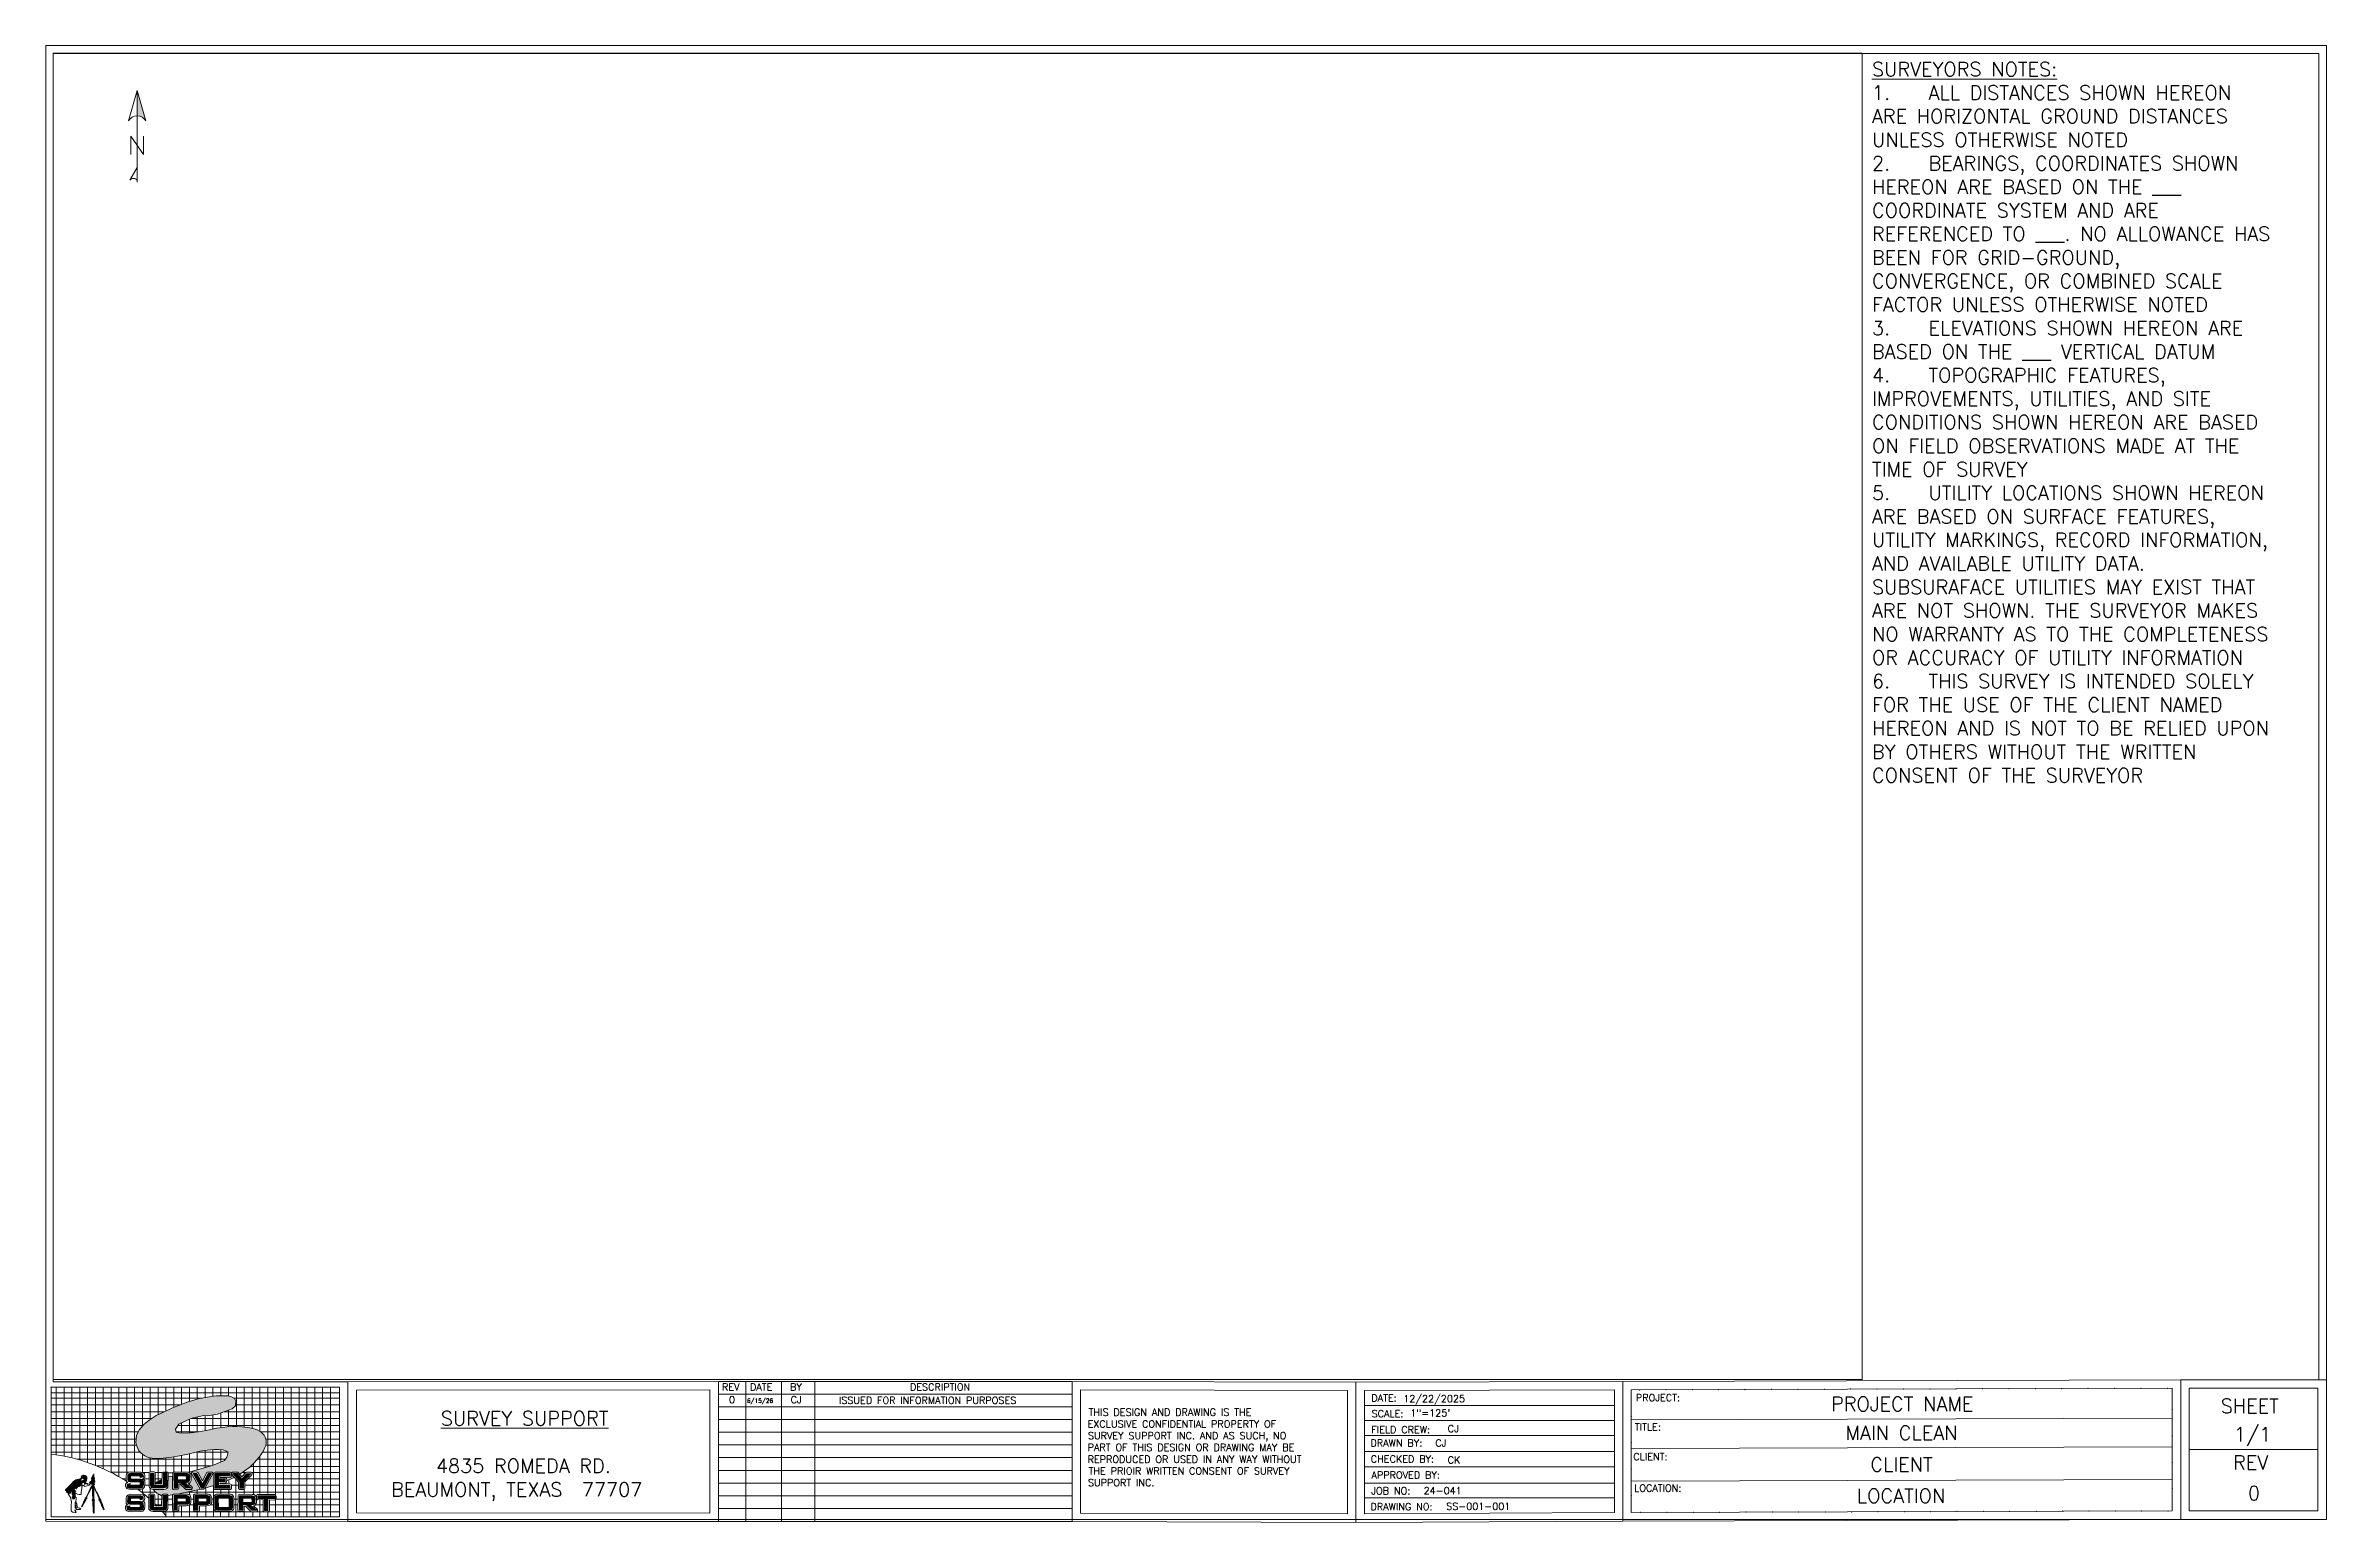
# Paper-space layout '11x17' of a CAD drawing. Header units: feet. Extents: x -987 to 17, y -1850 to 11.
# Drawn here: x 0.4 to 16.55, y 0.24 to 10.7 of the extents above; entities outside this region: 1.
import ezdxf

# ---------------------------------------------------------------- set-up
doc = ezdxf.new("R2010")
doc.units = ezdxf.units.FT
doc.header["$MEASUREMENT"] = 0
doc.layers.get('0').update_dxf_attribs({"lineweight": 15})
doc.layers.add('0 Text', color=7, linetype='Continuous', lineweight=15, transparency=0.75)
doc.layers.add('0 Viewport', color=9, linetype='Continuous', plot=False)
doc.styles.get("Standard").update_dxf_attribs({"font": 'romans.shx', "height": 0.1})
doc.dimstyles.get("Standard").update_dxf_attribs({"dimtxt": 0.1, "dimasz": 0.05, "dimexe": 0, "dimexo": 0, "dimgap": 0.09, "dimtad": 1, "dimdec": 4, "dimzin": 0, "dimdsep": 46, "dimtxsty": 'Standard', "dimcen": 0.09, "dimclrd": 256, "dimclre": 256, "dimclrt": 256, "dimadec": 0, "dimazin": 0, "dimtfac": 1, "dimtdec": 4, "dimtofl": 0, "dimtmove": 0, "dimatfit": 3, "dimfxl": 1, "dimtolj": 1, "dimtzin": 0, "dimarcsym": 0})

psp = doc.layouts.new('11x17')

# ---------------------------------------------------------------- texts
at = {"lineweight": 9}
for s, height, p in [('REV', 0.05, (5.191, 1.175)), ('0', 0.05, (5.24, 1.085)), ('DATE', 0.05, (5.389, 1.175)), ('BY', 0.05, (5.673, 1.175)), ('CJ', 0.05, (5.677, 1.085)), ('ISSUED FOR INFORMATION PURPOSES', 0.05, (6.019, 1.081)), ('DESCRIPTION', 0.05, (6.522, 1.175)), ('PROJECT:', 0.05, (11.662, 1.099)), ('%%USURVEY SUPPORT', 0.1, (3.2, 0.928)), ('6/15/26', 0.03, (5.368, 1.088)), ('THIS DESIGN AND DRAWING IS THE', 0.05, (7.787, 0.997)), ('EXCLUSIVE CONFIDENTIAL PROPERTY OF', 0.05, (7.78, 0.914)), ('SURVEY SUPPORT INC. AND AS SUCH, NO', 0.05, (7.782, 0.83)), ('TITLE:', 0.05, (11.655, 0.892)), ('PART OF THIS DESIGN OR DRAWING MAY BE', 0.05, (7.78, 0.747)), ('REPRODUCED OR USED IN ANY WAY WITHOUT', 0.05, (7.78, 0.664)), ('CLIENT:', 0.05, (11.644, 0.681)), ('SUPPORT INC.', 0.05, (7.782, 0.497)), ('THE PRIOIR WRITTEN CONSENT OF SURVEY', 0.05, (7.787, 0.58)), ('LOCATION:', 0.05, (11.65, 0.459))]:
    psp.add_text(s, height=height, dxfattribs=at).set_placement(p)
at = {"color": 7, "lineweight": 9}
for s, height, p in [('DATE:', 0.05, (9.789, 1.098)), ('12/22/2025', 0.05, (10.015, 1.093)), ('SCALE:', 0.05, (9.791, 0.986)), ('1"=125\'', 0.05, (10.065, 0.991)), ('SHEET', 0.1, (15.803, 1.016)), ('DRAWN BY:', 0.05, (9.783, 0.778)), ('FIELD CREW:', 0.05, (9.789, 0.873)), ('CJ', 0.05, (10.242, 0.779)), ('CJ', 0.05, (10.33, 0.881)), ('1/1', 0.1, (15.896, 0.815)), ('4835 ROMEDA RD.', 0.1, (3.165, 0.592)), ('CHECKED BY:', 0.05, (9.785, 0.665)), ('CK', 0.05, (10.329, 0.659)), ('REV', 0.1, (15.891, 0.615)), ('BEAUMONT, TEXAS  77707', 0.1, (2.848, 0.425)), ('APPROVED BY:', 0.05, (9.79, 0.553)), ('JOB NO:', 0.05, (9.788, 0.44)), ('24-041', 0.05, (10.159, 0.442)), ('0', 0.1, (15.996, 0.398)), ('DRAWING NO:', 0.05, (9.783, 0.328)), ('SS-001-001', 0.05, (10.319, 0.331))]:
    psp.add_text(s, height=height, dxfattribs=at).set_placement(p)
at = {"lineweight": 5, "insert": (13.334, 10.583), "char_height": 0.1, "attachment_point": 1}
psp.add_mtext_dynamic_manual_height_columns('\\A1;{\\LSURVEYORS NOTES:\\P\\pxi-3,l4,t4;}1.^IALL DISTANCES SHOWN HEREON ARE HORIZONTAL GROUND DISTANCES UNLESS OTHERWISE NOTED\\P2.^IBEARINGS, COORDINATES SHOWN HEREON ARE BASED ON THE ___ COORDINATE SYSTEM AND ARE REFERENCED TO ___. NO ALLOWANCE HAS BEEN FOR GRID-GROUND, CONVERGENCE, OR COMBINED SCALE FACTOR UNLESS OTHERWISE NOTED\\P3.^IELEVATIONS SHOWN HEREON ARE BASED ON THE ___ VERTICAL DATUM\\P4.^ITOPOGRAPHIC FEATURES, IMPROVEMENTS, UTILITIES, AND SITE CONDITIONS SHOWN HEREON ARE BASED ON FIELD OBSERVATIONS MADE AT THE TIME OF SURVEY\\P5.^IUTILITY LOCATIONS SHOWN HEREON ARE BASED ON SURFACE FEATURES, UTILITY MARKINGS, RECORD INFORMATION, AND AVAILABLE UTILITY DATA. SUBSURAFACE UTILITIES MAY EXIST THAT ARE NOT SHOWN. THE SURVEYOR MAKES NO WARRANTY AS TO THE COMPLETENESS OR ACCURACY OF UTILITY INFORMATION\\P6.^ITHIS SURVEY IS INTENDED SOLELY FOR THE USE OF THE CLIENT NAMED HEREON AND IS NOT TO BE RELIED UPON BY OTHERS WITHOUT THE WRITTEN CONSENT OF THE SURVEYOR', width=3.05776, gutter_width=3865.525, heights=[0], dxfattribs=at)
at = {"layer": '0 Text', "lineweight": 5, "char_height": 0.1, "width": 3.83074, "attachment_point": 5}
for s, insert in [('\\pxqc;PROJECT NAME', (13.548, 1.08)), ('\\pxqc;MAIN CLEAN', (13.543, 0.876)), ('\\pxqc;CLIENT', (13.543, 0.652)), ('\\pxqc;LOCATION', (13.54, 0.43))]:
    psp.add_mtext(s, dxfattribs=dict(at, insert=insert))

# ---------------------------------------------------------------- blocks, each defined once
blk = doc.blocks.new('*U34')
at = {"linetype": 'ByBlock', "lineweight": -2}
blk.add_hatch(color=0, dxfattribs=at).paths.add_polyline_path([(0, 0.426), (0, 0.228, -0.269143), (0.066, 0.19)])
at = {"color": 0, "linetype": 'ByBlock', "lineweight": -2}
for points in [[(0.066, 0.19, 0.580323), (-0.066, 0.19), (0, 0.426), (0.066, 0.19), (0, 0.426), (0, 0.227)], [(0, -0.27, 0.5), (-0.057, -0.27), (0, -0.171)]]:
    blk.add_lwpolyline(points, format="xyb", dxfattribs=at)
for points in [[(0, -0.284), (0, 0.426)], [(-0.05, -0.071), (-0.05, 0.071), (0.05, -0.071), (0.05, 0.071)]]:
    blk.add_lwpolyline(points, dxfattribs=at)
blk = doc.blocks.new('AeccArrow')
at = {"color": 7, "linetype": 'Continuous', "lineweight": -3}
blk.add_leader([(-1000.199, -1854.613), (-1001.099, -1854.613)], dimstyle='Standard', override={"dimscale": 0, "dimtxt": 0.036, "dimasz": 0.06, "dimclrd": 256, "dimlwd": 65535}, dxfattribs=at)

# ---------------------------------------------------------------- hatches: boundary and pattern name
h = psp.add_hatch(color=1)
h.dxf.hatch_style = 1
h.paths.add_polyline_path([(1.179, 0.517), (1.192, 0.528), (1.205, 0.536), (1.225, 0.546), (1.225, 0.516), (1.178, 0.515)], flags=17)
h.paths.add_polyline_path([(1.468, 0.738), (1.409, 0.724), (1.35, 0.713), (1.295, 0.703), (1.233, 0.697), (1.187, 0.695), (1.157, 0.696), (1.127, 0.702), (1.103, 0.713), (1.079, 0.731), (1.062, 0.748), (1.047, 0.781), (1.041, 0.805), (1.042, 0.835), (1.046, 0.859), (1.066, 0.9), (1.1, 0.938), (1.134, 0.966), (1.185, 0.998), (1.232, 1.02), (1.299, 1.052), (1.404, 1.094), (1.488, 1.118), (1.606, 1.137), (1.682, 1.138), (1.693, 1.137), (1.719, 1.131), (1.738, 1.12), (1.748, 1.1), (1.746, 1.068), (1.722, 1.046), (1.618, 1.009), (1.547, 0.997), (1.52, 0.999), (1.431, 0.977), (1.346, 0.938), (1.321, 0.902), (1.326, 0.88), (1.346, 0.876), (1.407, 0.873), (1.449, 0.877), (1.54, 0.892), (1.561, 0.897), (1.611, 0.908), (1.657, 0.914), (1.688, 0.918), (1.726, 0.92), (1.756, 0.92), (1.792, 0.919), (1.848, 0.912), (1.869, 0.906), (1.894, 0.899), (1.922, 0.885), (1.933, 0.876), (1.949, 0.859), (1.957, 0.844), (1.961, 0.832), (1.963, 0.821), (1.963, 0.814), (1.963, 0.805), (1.96, 0.786), (1.955, 0.772), (1.941, 0.743), (1.913, 0.703), (1.879, 0.663), (1.848, 0.633), (1.778, 0.582), (1.763, 0.597), (1.724, 0.597), (1.718, 0.59), (1.718, 0.582), (1.73, 0.567), (1.737, 0.56), (1.684, 0.535), (1.684, 0.545), (1.682, 0.553), (1.678, 0.556), (1.637, 0.557), (1.637, 0.561), (1.709, 0.56), (1.716, 0.565), (1.716, 0.594), (1.708, 0.598), (1.602, 0.598), (1.595, 0.595), (1.592, 0.59), (1.592, 0.502), (1.53, 0.484), (1.586, 0.585), (1.585, 0.593), (1.581, 0.597), (1.576, 0.598), (1.549, 0.598), (1.544, 0.595), (1.513, 0.536), (1.479, 0.597), (1.474, 0.598), (1.443, 0.599), (1.435, 0.592), (1.435, 0.588), (1.496, 0.477), (1.501, 0.476), (1.334, 0.442), (1.308, 0.442), (1.301, 0.437), (1.269, 0.433), (1.267, 0.438), (1.262, 0.442), (1.233, 0.442), (1.229, 0.439), (1.225, 0.433), (1.22, 0.433), (1.207, 0.438), (1.188, 0.449), (1.173, 0.463), (1.165, 0.475), (1.237, 0.475), (1.251, 0.477), (1.26, 0.482), (1.267, 0.49), (1.268, 0.502), (1.269, 0.563), (1.28, 0.567), (1.3, 0.569), (1.3, 0.476), (1.307, 0.475), (1.338, 0.477), (1.343, 0.479), (1.345, 0.483), (1.345, 0.514), (1.353, 0.514), (1.394, 0.475), (1.435, 0.474), (1.44, 0.481), (1.442, 0.487), (1.44, 0.491), (1.412, 0.516), (1.418, 0.518), (1.426, 0.525), (1.432, 0.537), (1.432, 0.575), (1.429, 0.584), (1.415, 0.596), (1.583, 0.644), (1.668, 0.68), (1.685, 0.703), (1.693, 0.726), (1.691, 0.739), (1.68, 0.747), (1.66, 0.755), (1.623, 0.758), (1.594, 0.758), (1.547, 0.753), (1.494, 0.745)])
at = {"lineweight": 9}
h = psp.add_hatch(color=7, dxfattribs=at)
h.dxf.hatch_style = 1
h.paths.add_polyline_path([(0.557, 0.472), (0.547, 0.464), (0.543, 0.468), (0.543, 0.472), (0.569, 0.499), (0.587, 0.518), (0.598, 0.53), (0.606, 0.536), (0.616, 0.542), (0.626, 0.545), (0.636, 0.548), (0.642, 0.548), (0.643, 0.539), (0.644, 0.531), (0.645, 0.525), (0.646, 0.514), (0.645, 0.51), (0.644, 0.505), (0.648, 0.503), (0.652, 0.503), (0.654, 0.504), (0.639, 0.496), (0.637, 0.496), (0.639, 0.503), (0.641, 0.511), (0.643, 0.521), (0.641, 0.523), (0.636, 0.528), (0.632, 0.53), (0.624, 0.531), (0.618, 0.53), (0.613, 0.526), (0.609, 0.521), (0.592, 0.473), (0.586, 0.469), (0.575, 0.465), (0.568, 0.461), (0.561, 0.455), (0.56, 0.451), (0.555, 0.453), (0.55, 0.457), (0.549, 0.459), (0.552, 0.466)])
h = psp.add_hatch(color=7, dxfattribs=at)
h.dxf.hatch_style = 1
h.paths.add_polyline_path([(0.638, 0.522), (0.634, 0.526), (0.627, 0.528), (0.62, 0.528), (0.617, 0.525), (0.612, 0.518), (0.608, 0.508), (0.601, 0.491), (0.596, 0.475), (0.592, 0.459), (0.589, 0.451), (0.589, 0.438), (0.603, 0.433), (0.606, 0.434), (0.609, 0.437), (0.61, 0.455), (0.609, 0.459), (0.607, 0.46), (0.604, 0.459), (0.602, 0.46), (0.6, 0.462), (0.599, 0.466), (0.599, 0.468), (0.598, 0.468), (0.598, 0.47), (0.599, 0.472), (0.601, 0.474), (0.604, 0.473), (0.605, 0.474), (0.605, 0.475), (0.603, 0.475), (0.6, 0.476), (0.6, 0.478), (0.603, 0.479), (0.607, 0.481), (0.611, 0.483), (0.613, 0.483), (0.617, 0.481), (0.618, 0.479), (0.62, 0.48), (0.62, 0.481), (0.618, 0.483), (0.616, 0.484), (0.615, 0.485), (0.616, 0.486), (0.619, 0.486), (0.622, 0.487), (0.625, 0.489), (0.63, 0.495), (0.633, 0.499), (0.637, 0.509), (0.639, 0.517), (0.639, 0.52)])
h = psp.add_hatch(color=7, dxfattribs=at)
h.dxf.hatch_style = 1
h.paths.add_polyline_path([(0.657, 0.508), (0.647, 0.506), (0.647, 0.527), (0.646, 0.534), (0.645, 0.54), (0.644, 0.549), (0.646, 0.551), (0.648, 0.551), (0.65, 0.55), (0.651, 0.547), (0.65, 0.546), (0.648, 0.545), (0.649, 0.544), (0.65, 0.543), (0.651, 0.542), (0.651, 0.535), (0.652, 0.529), (0.653, 0.524), (0.658, 0.511)])
h = psp.add_hatch(color=7, dxfattribs=at)
h.dxf.hatch_style = 1
h.paths.add_polyline_path([(0.656, 0.551), (0.651, 0.552), (0.649, 0.553), (0.651, 0.556), (0.654, 0.555), (0.656, 0.553), (0.657, 0.552), (0.656, 0.551)])
h = psp.add_hatch(color=7, dxfattribs=at)
h.dxf.hatch_style = 1
h.paths.add_polyline_path([(0.684, 0.549), (0.684, 0.548), (0.684, 0.546), (0.683, 0.546), (0.681, 0.545), (0.68, 0.546), (0.679, 0.545), (0.677, 0.545), (0.677, 0.544), (0.676, 0.543), (0.676, 0.544), (0.675, 0.544), (0.674, 0.543), (0.673, 0.543), (0.673, 0.542), (0.674, 0.542), (0.674, 0.541), (0.673, 0.54), (0.673, 0.539), (0.673, 0.532), (0.672, 0.532), (0.67, 0.532), (0.669, 0.533), (0.668, 0.534), (0.668, 0.535), (0.668, 0.536), (0.668, 0.537), (0.668, 0.538), (0.667, 0.538), (0.665, 0.538), (0.664, 0.537), (0.664, 0.535), (0.662, 0.535), (0.662, 0.535), (0.662, 0.535), (0.66, 0.535), (0.66, 0.534), (0.659, 0.534), (0.658, 0.534), (0.657, 0.533), (0.659, 0.531), (0.659, 0.529), (0.658, 0.529), (0.657, 0.532), (0.656, 0.533), (0.656, 0.534), (0.655, 0.535), (0.653, 0.536), (0.653, 0.534), (0.654, 0.533), (0.654, 0.531), (0.655, 0.529), (0.656, 0.526), (0.656, 0.523), (0.656, 0.52), (0.659, 0.52), (0.661, 0.522), (0.662, 0.523), (0.664, 0.524), (0.66, 0.528), (0.66, 0.531), (0.662, 0.529), (0.663, 0.527), (0.664, 0.525), (0.667, 0.525), (0.67, 0.525), (0.674, 0.524), (0.676, 0.523), (0.678, 0.522), (0.68, 0.522), (0.681, 0.522), (0.682, 0.523), (0.682, 0.525), (0.684, 0.526), (0.684, 0.528), (0.683, 0.527), (0.682, 0.529), (0.683, 0.53), (0.684, 0.531), (0.685, 0.533), (0.686, 0.534), (0.687, 0.536), (0.687, 0.538), (0.685, 0.539), (0.684, 0.539), (0.682, 0.539), (0.681, 0.539), (0.682, 0.54), (0.683, 0.541), (0.684, 0.541), (0.685, 0.542), (0.686, 0.541), (0.688, 0.542), (0.689, 0.542), (0.69, 0.543), (0.691, 0.545), (0.691, 0.546), (0.689, 0.548), (0.688, 0.549), (0.686, 0.549), (0.685, 0.549)])
h = psp.add_hatch(color=7, dxfattribs=at)
h.dxf.hatch_style = 1
h.paths.add_polyline_path([(0.672, 0.55), (0.672, 0.554), (0.671, 0.555), (0.669, 0.556), (0.669, 0.557), (0.672, 0.557), (0.673, 0.557), (0.674, 0.554), (0.673, 0.554), (0.672, 0.554), (0.672, 0.55), (0.678, 0.55), (0.685, 0.551), (0.687, 0.551), (0.687, 0.554), (0.686, 0.555), (0.684, 0.556), (0.683, 0.557), (0.684, 0.558), (0.686, 0.557), (0.688, 0.557), (0.688, 0.555), (0.688, 0.554), (0.687, 0.554), (0.687, 0.551), (0.691, 0.55), (0.692, 0.552), (0.696, 0.55), (0.693, 0.555), (0.693, 0.561), (0.691, 0.565), (0.688, 0.57), (0.687, 0.568), (0.688, 0.566), (0.689, 0.563), (0.688, 0.562), (0.687, 0.562), (0.686, 0.566), (0.684, 0.569), (0.681, 0.573), (0.677, 0.574), (0.673, 0.575), (0.668, 0.575), (0.665, 0.573), (0.662, 0.571), (0.661, 0.569), (0.66, 0.569), (0.659, 0.57), (0.654, 0.564), (0.655, 0.563), (0.671, 0.55)])
h = psp.add_hatch(color=2, dxfattribs=at)
h.dxf.hatch_style = 1
h.paths.add_polyline_path([(0.676, 0.381), (0.674, 0.381), (0.672, 0.381), (0.67, 0.383), (0.67, 0.385), (0.673, 0.391), (0.682, 0.41), (0.686, 0.411), (0.686, 0.412), (0.681, 0.412), (0.681, 0.413), (0.681, 0.414), (0.683, 0.415), (0.687, 0.416), (0.688, 0.416), (0.688, 0.416), (0.688, 0.416), (0.687, 0.417), (0.688, 0.418), (0.707, 0.458), (0.708, 0.459), (0.709, 0.459), (0.709, 0.459), (0.71, 0.459), (0.709, 0.459), (0.708, 0.46), (0.708, 0.46), (0.709, 0.463), (0.725, 0.496), (0.726, 0.496), (0.727, 0.495), (0.727, 0.491), (0.726, 0.489), (0.712, 0.458), (0.711, 0.459), (0.71, 0.459), (0.71, 0.459), (0.71, 0.458), (0.711, 0.457), (0.71, 0.456), (0.709, 0.455), (0.711, 0.454), (0.71, 0.453), (0.71, 0.453), (0.71, 0.453), (0.709, 0.454), (0.709, 0.453), (0.708, 0.452), (0.691, 0.417), (0.69, 0.416), (0.689, 0.416), (0.689, 0.416), (0.694, 0.416), (0.695, 0.415), (0.694, 0.414), (0.694, 0.412), (0.692, 0.412), (0.687, 0.412), (0.687, 0.411), (0.689, 0.411), (0.69, 0.41), (0.69, 0.409)])
h = psp.add_hatch(color=7, dxfattribs=at)
h.dxf.hatch_style = 1
h.paths.add_polyline_path([(0.677, 0.511), (0.678, 0.51), (0.679, 0.511), (0.68, 0.512), (0.68, 0.513), (0.681, 0.515), (0.682, 0.516), (0.681, 0.517), (0.68, 0.517), (0.679, 0.516), (0.678, 0.515), (0.678, 0.514), (0.677, 0.514), (0.677, 0.513), (0.677, 0.512)])
h = psp.add_hatch(color=7, dxfattribs=at)
h.dxf.hatch_style = 1
h.paths.add_polyline_path([(0.688, 0.533), (0.688, 0.534), (0.688, 0.535), (0.689, 0.536), (0.688, 0.537), (0.687, 0.538), (0.686, 0.539), (0.687, 0.539), (0.688, 0.54), (0.689, 0.54), (0.69, 0.538), (0.69, 0.537), (0.69, 0.536), (0.691, 0.536), (0.692, 0.534), (0.691, 0.533), (0.691, 0.533), (0.689, 0.533), (0.688, 0.533)])
h = psp.add_hatch(color=7, dxfattribs=at)
h.dxf.hatch_style = 1
h.paths.add_polyline_path([(0.692, 0.518), (0.691, 0.517), (0.692, 0.516), (0.692, 0.514), (0.693, 0.514), (0.693, 0.515), (0.694, 0.516), (0.692, 0.517)])
h = psp.add_hatch(color=7, dxfattribs=at)
h.dxf.hatch_style = 1
h.paths.add_polyline_path([(0.726, 0.515), (0.722, 0.516), (0.721, 0.516), (0.717, 0.516), (0.716, 0.515), (0.715, 0.516), (0.714, 0.517), (0.713, 0.521), (0.713, 0.524), (0.715, 0.525), (0.717, 0.527), (0.718, 0.529), (0.719, 0.53), (0.721, 0.531), (0.723, 0.531), (0.722, 0.524), (0.73, 0.524), (0.73, 0.524), (0.73, 0.522), (0.729, 0.522), (0.728, 0.521), (0.729, 0.52), (0.729, 0.519), (0.729, 0.518), (0.727, 0.518), (0.727, 0.518), (0.727, 0.517), (0.726, 0.516), (0.726, 0.516)])
h = psp.add_hatch(color=3, dxfattribs=at)
h.dxf.hatch_style = 1
h.paths.add_polyline_path([(0.732, 0.526), (0.724, 0.526), (0.724, 0.531), (0.743, 0.53), (0.743, 0.536), (0.726, 0.536), (0.729, 0.548), (0.727, 0.548), (0.727, 0.547), (0.726, 0.547), (0.726, 0.555), (0.727, 0.555), (0.727, 0.554), (0.729, 0.554), (0.73, 0.562), (0.732, 0.561), (0.732, 0.563), (0.732, 0.564), (0.732, 0.565), (0.733, 0.565), (0.736, 0.576), (0.74, 0.576), (0.741, 0.565), (0.742, 0.566), (0.742, 0.585), (0.742, 0.585), (0.743, 0.564), (0.741, 0.564), (0.741, 0.562), (0.742, 0.562), (0.743, 0.557), (0.743, 0.556), (0.746, 0.556), (0.746, 0.557), (0.747, 0.557), (0.747, 0.548), (0.747, 0.548), (0.746, 0.549), (0.744, 0.549), (0.749, 0.536), (0.749, 0.526), (0.734, 0.526), (0.734, 0.525), (0.735, 0.524), (0.744, 0.525), (0.744, 0.523), (0.741, 0.523), (0.735, 0.523), (0.736, 0.522), (0.737, 0.521), (0.737, 0.52), (0.735, 0.52), (0.731, 0.52), (0.731, 0.522), (0.734, 0.522), (0.733, 0.523), (0.732, 0.522), (0.731, 0.524), (0.732, 0.524), (0.733, 0.526)])
h = psp.add_hatch(color=2, dxfattribs=at)
h.dxf.hatch_style = 1
h.paths.add_polyline_path([(0.73, 0.512), (0.726, 0.512), (0.727, 0.514), (0.729, 0.516), (0.73, 0.514), (0.73, 0.513), (0.73, 0.513), (0.731, 0.515), (0.741, 0.515), (0.741, 0.514), (0.742, 0.513), (0.742, 0.514), (0.744, 0.515), (0.745, 0.514), (0.746, 0.514), (0.748, 0.513), (0.748, 0.509), (0.745, 0.509), (0.745, 0.513), (0.744, 0.512), (0.743, 0.512), (0.742, 0.513), (0.742, 0.513), (0.742, 0.512), (0.739, 0.512), (0.736, 0.512), (0.736, 0.51), (0.739, 0.511), (0.739, 0.509), (0.736, 0.508), (0.736, 0.508), (0.74, 0.508), (0.74, 0.506), (0.743, 0.454), (0.739, 0.454), (0.739, 0.453), (0.742, 0.452), (0.744, 0.403), (0.74, 0.403), (0.741, 0.402), (0.747, 0.402), (0.748, 0.401), (0.748, 0.397), (0.746, 0.396), (0.742, 0.397), (0.741, 0.397), (0.741, 0.396), (0.744, 0.395), (0.745, 0.393), (0.746, 0.356), (0.744, 0.355), (0.741, 0.355), (0.738, 0.356), (0.737, 0.358), (0.736, 0.362), (0.735, 0.394), (0.735, 0.395), (0.74, 0.396), (0.74, 0.397), (0.732, 0.396), (0.732, 0.401), (0.733, 0.402), (0.739, 0.402), (0.739, 0.403), (0.736, 0.403), (0.734, 0.452), (0.736, 0.453), (0.738, 0.453), (0.738, 0.454), (0.734, 0.454), (0.732, 0.507), (0.733, 0.508), (0.733, 0.508), (0.736, 0.508), (0.736, 0.508), (0.734, 0.508), (0.733, 0.51), (0.733, 0.51), (0.736, 0.51), (0.736, 0.512), (0.731, 0.512), (0.731, 0.513), (0.73, 0.513)])
h = psp.add_hatch(color=7, dxfattribs=at)
h.dxf.hatch_style = 1
h.paths.add_polyline_path([(0.741, 0.521), (0.744, 0.519), (0.745, 0.521), (0.743, 0.522), (0.741, 0.521)])
h = psp.add_hatch(color=2, dxfattribs=at)
h.dxf.hatch_style = 1
h.paths.add_polyline_path([(0.745, 0.491), (0.746, 0.499), (0.747, 0.499), (0.766, 0.454), (0.765, 0.452), (0.767, 0.452), (0.787, 0.405), (0.786, 0.404), (0.785, 0.404), (0.786, 0.403), (0.793, 0.402), (0.793, 0.4), (0.793, 0.398), (0.787, 0.399), (0.788, 0.398), (0.791, 0.398), (0.793, 0.396), (0.805, 0.368), (0.804, 0.366), (0.802, 0.364), (0.8, 0.364), (0.797, 0.365), (0.786, 0.391), (0.784, 0.397), (0.785, 0.398), (0.787, 0.398), (0.787, 0.398), (0.786, 0.4), (0.782, 0.399), (0.779, 0.4), (0.779, 0.403), (0.78, 0.404), (0.783, 0.403), (0.784, 0.403), (0.784, 0.404), (0.783, 0.404), (0.782, 0.404), (0.764, 0.45), (0.764, 0.451), (0.765, 0.452), (0.763, 0.452), (0.762, 0.452)])
h = psp.add_hatch(color=5, dxfattribs=at)
h.dxf.hatch_style = 1
h.paths.add_polyline_path([(1.072, 0.559), (1.094, 0.564), (1.093, 0.574), (1.09, 0.582), (1.084, 0.586), (1.077, 0.589), (1.002, 0.589), (0.995, 0.587), (0.988, 0.584), (0.985, 0.58), (0.983, 0.573), (0.983, 0.546), (0.985, 0.539), (0.989, 0.532), (1, 0.528), (1.012, 0.528), (1.072, 0.528), (1.072, 0.505), (1, 0.504), (0.999, 0.506), (1, 0.517), (0.978, 0.513), (0.979, 0.499), (0.981, 0.492), (0.984, 0.489), (0.993, 0.485), (1.002, 0.485), (1.073, 0.485), (1.081, 0.486), (1.09, 0.491), (1.093, 0.5), (1.094, 0.51), (1.094, 0.531), (1.092, 0.539), (1.087, 0.545), (1.076, 0.548), (1.004, 0.548), (1.003, 0.571), (1.071, 0.571)])
h = psp.add_hatch(color=5, dxfattribs=at)
h.dxf.hatch_style = 1
h.paths.add_polyline_path([(1.145, 0.588), (1.168, 0.588), (1.168, 0.505), (1.236, 0.505), (1.236, 0.589), (1.261, 0.589), (1.259, 0.499), (1.255, 0.492), (1.249, 0.488), (1.241, 0.486), (1.235, 0.486), (1.227, 0.486), (1.167, 0.486), (1.161, 0.486), (1.156, 0.487), (1.151, 0.489), (1.149, 0.492), (1.146, 0.496), (1.145, 0.5), (1.144, 0.505), (1.144, 0.512), (1.144, 0.588)])
h = psp.add_hatch(color=1, dxfattribs=at)
h.dxf.hatch_style = 1
h.paths.add_polyline_path([(1.179, 0.517), (1.192, 0.528), (1.205, 0.536), (1.225, 0.546), (1.225, 0.516), (1.178, 0.515)])
h = psp.add_hatch(color=5, dxfattribs=at)
h.dxf.hatch_style = 1
h.paths.add_polyline_path([(1.311, 0.486), (1.335, 0.486), (1.335, 0.571), (1.393, 0.571), (1.396, 0.57), (1.398, 0.567), (1.399, 0.565), (1.399, 0.548), (1.398, 0.545), (1.396, 0.543), (1.393, 0.542), (1.388, 0.542), (1.335, 0.542), (1.335, 0.525), (1.356, 0.524), (1.398, 0.486), (1.432, 0.485), (1.386, 0.524), (1.405, 0.525), (1.412, 0.526), (1.415, 0.528), (1.419, 0.533), (1.421, 0.539), (1.421, 0.543), (1.422, 0.572), (1.42, 0.578), (1.417, 0.583), (1.412, 0.586), (1.406, 0.588), (1.399, 0.589), (1.311, 0.589)])
h = psp.add_hatch(color=5, dxfattribs=at)
h.dxf.hatch_style = 1
h.paths.add_polyline_path([(1.446, 0.588), (1.472, 0.588), (1.512, 0.514), (1.552, 0.588), (1.576, 0.588), (1.519, 0.485), (1.503, 0.486)])
h = psp.add_hatch(color=5, dxfattribs=at)
h.dxf.hatch_style = 1
h.paths.add_polyline_path([(1.602, 0.588), (1.602, 0.484), (1.707, 0.485), (1.707, 0.503), (1.626, 0.504), (1.626, 0.53), (1.673, 0.529), (1.673, 0.547), (1.627, 0.547), (1.627, 0.57), (1.707, 0.569), (1.706, 0.587)])
h = psp.add_hatch(color=5, dxfattribs=at)
h.dxf.hatch_style = 1
h.paths.add_polyline_path([(1.727, 0.588), (1.758, 0.587), (1.792, 0.547), (1.827, 0.586), (1.855, 0.587), (1.802, 0.531), (1.802, 0.484), (1.778, 0.484), (1.778, 0.53)])
h = psp.add_hatch(color=7, dxfattribs=at)
h.dxf.hatch_style = 1
h.paths.add_polyline_path([(0.563, 0.453), (0.564, 0.455), (0.567, 0.457), (0.572, 0.46), (0.579, 0.464), (0.591, 0.469), (0.59, 0.466), (0.588, 0.464), (0.583, 0.46), (0.58, 0.454), (0.577, 0.45), (0.576, 0.446), (0.572, 0.447), (0.567, 0.449), (0.564, 0.451)])
h = psp.add_hatch(color=7, dxfattribs=at)
h.dxf.hatch_style = 1
h.paths.add_polyline_path([(0.594, 0.433), (0.599, 0.431), (0.603, 0.432), (0.607, 0.432), (0.608, 0.432), (0.61, 0.432), (0.611, 0.43), (0.612, 0.428), (0.612, 0.426), (0.612, 0.424), (0.613, 0.423), (0.611, 0.422), (0.61, 0.422), (0.61, 0.423), (0.609, 0.424), (0.607, 0.424), (0.608, 0.423), (0.608, 0.42), (0.607, 0.416), (0.606, 0.414), (0.607, 0.414), (0.607, 0.412), (0.606, 0.411), (0.604, 0.409), (0.602, 0.408), (0.601, 0.408), (0.602, 0.41), (0.603, 0.412), (0.603, 0.415), (0.604, 0.417), (0.603, 0.419), (0.602, 0.419), (0.602, 0.419), (0.601, 0.417), (0.6, 0.415), (0.599, 0.414), (0.599, 0.413), (0.598, 0.411), (0.597, 0.409), (0.597, 0.408), (0.595, 0.407), (0.594, 0.408), (0.594, 0.409), (0.594, 0.41), (0.596, 0.412), (0.596, 0.413), (0.597, 0.415), (0.597, 0.416), (0.597, 0.417), (0.598, 0.418), (0.597, 0.418), (0.597, 0.418), (0.597, 0.417), (0.596, 0.415), (0.595, 0.412), (0.594, 0.41), (0.591, 0.41), (0.591, 0.411), (0.591, 0.413), (0.592, 0.415), (0.593, 0.418), (0.595, 0.42), (0.596, 0.422), (0.595, 0.423), (0.594, 0.423), (0.593, 0.421), (0.593, 0.42), (0.592, 0.418), (0.592, 0.416), (0.592, 0.415), (0.591, 0.414), (0.59, 0.413), (0.589, 0.413), (0.589, 0.414), (0.589, 0.416), (0.59, 0.419), (0.591, 0.423), (0.592, 0.425), (0.593, 0.426), (0.594, 0.429), (0.593, 0.431)])
h = psp.add_hatch(color=7, dxfattribs=at)
h.dxf.hatch_style = 1
h.paths.add_polyline_path([(0.603, 0.463), (0.602, 0.464), (0.603, 0.465), (0.604, 0.465), (0.605, 0.465), (0.605, 0.465), (0.602, 0.466), (0.601, 0.467), (0.601, 0.468), (0.602, 0.469), (0.604, 0.469), (0.606, 0.468), (0.61, 0.466), (0.61, 0.466), (0.612, 0.466), (0.613, 0.466), (0.615, 0.465), (0.615, 0.463), (0.615, 0.463), (0.612, 0.463), (0.611, 0.463), (0.609, 0.464), (0.609, 0.465), (0.608, 0.465), (0.606, 0.465), (0.606, 0.465), (0.606, 0.465), (0.606, 0.464), (0.607, 0.464), (0.608, 0.463), (0.608, 0.463), (0.607, 0.462), (0.606, 0.463), (0.605, 0.463), (0.604, 0.462)])
h = psp.add_hatch(color=7, dxfattribs=at)
h.dxf.hatch_style = 1
h.paths.add_polyline_path([(0.62, 0.341), (0.614, 0.342), (0.612, 0.344), (0.612, 0.349), (0.612, 0.362), (0.613, 0.363), (0.614, 0.36), (0.616, 0.359), (0.618, 0.364), (0.618, 0.366), (0.619, 0.364), (0.619, 0.361), (0.614, 0.35), (0.613, 0.349), (0.613, 0.348), (0.615, 0.348), (0.616, 0.349), (0.618, 0.349), (0.619, 0.348), (0.619, 0.346), (0.62, 0.344), (0.62, 0.343)])
h = psp.add_hatch(color=2, dxfattribs=at)
h.dxf.hatch_style = 1
h.paths.add_polyline_path([(0.738, 0.315), (0.738, 0.356), (0.742, 0.355), (0.744, 0.355), (0.745, 0.355), (0.746, 0.352), (0.746, 0.309), (0.742, 0.304)])
h.paths.add_polyline_path([(0.656, 0.351), (0.669, 0.382), (0.671, 0.38), (0.675, 0.38), (0.662, 0.356)])
h = psp.add_hatch(color=2, dxfattribs=at)
h.dxf.hatch_style = 1
h.paths.add_polyline_path([(0.81, 0.338), (0.798, 0.364), (0.8, 0.363), (0.802, 0.363), (0.804, 0.365), (0.815, 0.34), (0.816, 0.33)])
h = psp.add_hatch(color=5, dxfattribs=at)
h.dxf.hatch_style = 1
h.paths.add_polyline_path([(1.071, 0.401), (1.093, 0.406), (1.092, 0.416), (1.089, 0.424), (1.084, 0.428), (1.076, 0.43), (1.002, 0.43), (0.994, 0.429), (0.987, 0.426), (0.985, 0.422), (0.983, 0.415), (0.982, 0.388), (0.984, 0.38), (0.988, 0.374), (0.999, 0.37), (1.012, 0.37), (1.072, 0.37), (1.072, 0.346), (0.999, 0.346), (0.998, 0.348), (0.999, 0.359), (0.977, 0.354), (0.978, 0.34), (0.98, 0.334), (0.984, 0.33), (0.992, 0.327), (1.002, 0.327), (1.072, 0.327), (1.081, 0.328), (1.089, 0.333), (1.092, 0.342), (1.094, 0.351), (1.093, 0.373), (1.091, 0.381), (1.087, 0.386), (1.076, 0.389), (1.003, 0.39), (1.003, 0.413), (1.071, 0.413)])
h = psp.add_hatch(color=5, dxfattribs=at)
h.dxf.hatch_style = 1
h.paths.add_polyline_path([(1.143, 0.431), (1.166, 0.431), (1.166, 0.348), (1.234, 0.348), (1.234, 0.432), (1.259, 0.432), (1.257, 0.342), (1.253, 0.335), (1.247, 0.331), (1.24, 0.329), (1.233, 0.329), (1.225, 0.329), (1.165, 0.329), (1.16, 0.329), (1.154, 0.33), (1.15, 0.332), (1.147, 0.334), (1.144, 0.339), (1.143, 0.343), (1.142, 0.347), (1.142, 0.355), (1.143, 0.431)])
h = psp.add_hatch(color=5, dxfattribs=at)
h.dxf.hatch_style = 1
h.paths.add_polyline_path([(1.311, 0.431), (1.309, 0.329), (1.333, 0.329), (1.333, 0.386), (1.333, 0.386), (1.333, 0.414), (1.392, 0.414), (1.395, 0.412), (1.397, 0.409), (1.397, 0.39), (1.396, 0.387), (1.387, 0.386), (1.333, 0.386), (1.333, 0.369), (1.334, 0.37), (1.404, 0.369), (1.413, 0.372), (1.417, 0.376), (1.42, 0.382), (1.42, 0.417), (1.419, 0.421), (1.415, 0.427), (1.409, 0.43), (1.402, 0.432)])
h = psp.add_hatch(color=5, dxfattribs=at)
h.dxf.hatch_style = 1
h.paths.add_polyline_path([(1.458, 0.431), (1.456, 0.329), (1.48, 0.329), (1.48, 0.386), (1.481, 0.386), (1.481, 0.414), (1.539, 0.414), (1.542, 0.412), (1.544, 0.408), (1.544, 0.39), (1.543, 0.387), (1.534, 0.386), (1.481, 0.386), (1.481, 0.369), (1.481, 0.369), (1.551, 0.369), (1.56, 0.372), (1.564, 0.376), (1.567, 0.381), (1.567, 0.417), (1.566, 0.421), (1.562, 0.427), (1.556, 0.43), (1.549, 0.432)])
h = psp.add_hatch(color=5, dxfattribs=at)
h.dxf.hatch_style = 1
h.paths.add_polyline_path([(1.724, 0.346), (1.726, 0.39), (1.725, 0.416), (1.722, 0.423), (1.718, 0.427), (1.71, 0.43), (1.703, 0.431), (1.618, 0.431), (1.615, 0.43), (1.612, 0.43), (1.608, 0.429), (1.606, 0.427), (1.604, 0.424), (1.603, 0.421), (1.601, 0.417), (1.601, 0.412), (1.6, 0.407), (1.6, 0.346), (1.601, 0.34), (1.603, 0.336), (1.606, 0.332), (1.61, 0.331), (1.619, 0.329), (1.624, 0.329), (1.624, 0.413), (1.702, 0.413), (1.702, 0.347), (1.625, 0.347), (1.624, 0.329), (1.704, 0.328), (1.714, 0.33), (1.718, 0.332), (1.721, 0.336), (1.723, 0.34)])
at = {"lineweight": 18}
h = psp.add_hatch(color=5, dxfattribs=at)
h.dxf.hatch_style = 1
h.paths.add_polyline_path([(1.775, 0.327), (1.799, 0.328), (1.799, 0.413), (1.857, 0.412), (1.86, 0.411), (1.862, 0.409), (1.863, 0.407), (1.863, 0.39), (1.862, 0.387), (1.86, 0.384), (1.857, 0.383), (1.861, 0.382), (1.799, 0.382), (1.799, 0.379), (1.799, 0.368), (1.822, 0.368), (1.862, 0.327), (1.896, 0.327), (1.85, 0.366), (1.869, 0.366), (1.876, 0.368), (1.879, 0.37), (1.883, 0.375), (1.885, 0.38), (1.885, 0.385), (1.886, 0.414), (1.884, 0.419), (1.881, 0.425), (1.876, 0.428), (1.87, 0.429), (1.863, 0.43), (1.775, 0.43)])
at = {"lineweight": 9}
h = psp.add_hatch(color=5, dxfattribs=at)
h.dxf.hatch_style = 1
h.paths.add_polyline_path([(1.905, 0.43), (1.905, 0.411), (1.952, 0.41), (1.951, 0.326), (1.975, 0.325), (1.975, 0.411), (2.023, 0.41), (2.023, 0.429)])

# ---------------------------------------------------------------- linework, layer by layer
at = {"lineweight": 15}
for p, q in [((16.552, 10.7), (0.402, 10.7)), ((0.402, 1.237), (0.402, 10.7)), ((16.552, 1.252), (16.552, 10.7)), ((16.497, 10.645), (0.456, 10.645)), ((0.456, 1.237), (0.456, 10.645)), ((16.497, 1.252), (16.497, 10.645)), ((0.402, 0.249), (0.402, 1.237)), ((2.542, 1.237), (0.456, 1.237)), ((5.166, 1.15), (7.67, 1.15)), ((5.359, 1.24), (5.359, 0.247)), ((5.612, 1.24), (5.612, 0.247)), ((5.848, 1.24), (5.848, 0.247)), ((5.166, 1.06), (7.67, 1.06)), ((5.166, 0.97), (7.67, 0.97)), ((5.166, 0.88), (7.67, 0.88)), ((5.166, 0.79), (7.67, 0.79)), ((5.166, 0.7), (7.67, 0.7)), ((5.166, 0.61), (7.67, 0.61)), ((5.166, 0.52), (7.67, 0.52)), ((5.166, 0.43), (7.67, 0.43)), ((5.166, 0.34), (7.67, 0.34)), ((2.542, 0.248), (0.402, 0.249))]:
    psp.add_line(p, q, dxfattribs=at)
at = {"lineweight": 5}
for p, q in [((13.264, 1.252), (13.264, 10.645)), ((11.63, 0.967), (15.46, 0.979)), ((11.63, 0.764), (15.46, 0.776)), ((15.58, 0.758), (16.492, 0.758)), ((11.63, 0.533), (15.46, 0.545))]:
    psp.add_line(p, q, dxfattribs=at)
at = {"color": 7, "lineweight": 9}
for p, q in [((0.44, 1.198), (2.483, 1.198)), ((0.44, 0.28), (0.44, 1.198)), ((0.44, 1.198), (0.44, 1.198)), ((0.44, 1.198), (0.44, 1.198)), ((0.44, 1.198), (2.483, 1.198)), ((0.44, 1.159), (2.483, 1.159)), ((0.476, 1.198), (0.476, 0.723)), ((0.532, 1.198), (0.532, 0.711)), ((0.587, 1.198), (0.587, 0.699)), ((0.643, 1.198), (0.643, 0.684)), ((0.698, 1.198), (0.698, 0.666)), ((0.754, 1.198), (0.754, 0.646)), ((0.809, 1.198), (0.809, 0.622)), ((0.865, 1.198), (0.865, 0.596)), ((0.92, 1.198), (0.92, 0.566)), ((0.976, 1.198), (0.976, 0.585)), ((1.031, 1.198), (1.031, 0.599)), ((1.087, 1.198), (1.087, 0.924)), ((1.142, 1.198), (1.142, 0.971)), ((1.198, 1.198), (1.198, 1.004)), ((1.253, 1.198), (1.253, 1.03)), ((1.309, 1.198), (1.309, 1.056)), ((1.364, 1.198), (1.364, 1.078)), ((1.42, 1.198), (1.42, 1.099)), ((1.475, 1.198), (1.475, 1.114)), ((1.488, 1.118), (1.606, 1.137)), ((1.531, 1.198), (1.531, 1.124)), ((1.586, 1.198), (1.586, 1.134)), ((1.606, 1.137), (1.682, 1.138)), ((1.642, 1.198), (1.642, 1.138)), ((1.682, 1.138), (1.693, 1.137)), ((1.693, 1.137), (1.719, 1.131)), ((1.697, 1.198), (1.697, 1.136)), ((1.719, 1.131), (1.738, 1.12)), ((1.753, 1.198), (1.753, 0.92)), ((1.808, 1.198), (1.808, 0.917)), ((1.864, 1.198), (1.864, 0.908)), ((1.919, 1.198), (1.919, 0.886)), ((1.975, 1.198), (1.975, 0.445)), ((2.03, 1.198), (2.03, 0.28)), ((2.086, 1.198), (2.086, 0.28)), ((2.141, 1.198), (2.141, 0.28)), ((2.197, 1.198), (2.197, 0.28)), ((2.252, 1.198), (2.252, 0.28)), ((2.308, 1.198), (2.308, 0.28)), ((2.363, 1.198), (2.363, 0.28)), ((2.418, 1.198), (2.418, 0.28)), ((2.483, 1.198), (2.483, 0.28)), ((0.44, 1.122), (1.513, 1.122)), ((0.44, 1.075), (1.357, 1.075)), ((0.44, 1.025), (1.242, 1.025)), ((0.44, 0.977), (1.152, 0.977)), ((1.134, 0.966), (1.185, 0.998)), ((1.185, 0.998), (1.232, 1.02)), ((1.232, 1.02), (1.299, 1.052)), ((1.299, 1.052), (1.404, 1.094)), ((1.431, 0.977), (1.346, 0.938)), ((1.404, 1.094), (1.488, 1.118)), ((1.42, 0.971), (1.42, 0.874)), ((1.52, 0.999), (1.431, 0.977)), ((1.434, 0.977), (2.483, 0.977)), ((1.475, 0.988), (1.475, 0.881)), ((1.547, 0.997), (1.52, 0.999)), ((1.531, 0.998), (1.531, 0.89)), ((1.618, 1.009), (1.547, 0.997)), ((1.586, 1.004), (1.586, 0.903)), ((1.722, 1.046), (1.618, 1.009)), ((1.642, 1.018), (1.642, 0.912)), ((1.663, 1.025), (2.483, 1.025)), ((1.697, 1.037), (1.697, 0.918)), ((1.746, 1.068), (1.722, 1.046)), ((1.735, 1.122), (2.483, 1.122)), ((1.738, 1.12), (1.748, 1.1)), ((1.748, 1.1), (1.746, 1.068)), ((1.747, 1.075), (2.483, 1.075)), ((0.44, 0.928), (1.09, 0.928)), ((0.44, 0.883), (1.058, 0.883)), ((0.44, 0.831), (1.042, 0.831)), ((1.041, 0.805), (1.042, 0.835)), ((1.042, 0.835), (1.046, 0.859)), ((1.046, 0.859), (1.066, 0.9)), ((1.066, 0.9), (1.1, 0.938)), ((1.1, 0.938), (1.134, 0.966)), ((1.346, 0.938), (1.321, 0.902)), ((1.321, 0.902), (1.326, 0.88)), ((1.325, 0.883), (1.485, 0.883)), ((1.326, 0.88), (1.346, 0.876)), ((1.339, 0.928), (2.483, 0.928)), ((1.346, 0.876), (1.407, 0.873)), ((1.364, 0.946), (1.364, 0.875)), ((1.407, 0.873), (1.449, 0.877)), ((1.449, 0.877), (1.54, 0.892)), ((1.54, 0.892), (1.561, 0.897)), ((1.561, 0.897), (1.611, 0.908)), ((1.611, 0.908), (1.657, 0.914)), ((1.657, 0.914), (1.688, 0.918)), ((1.688, 0.918), (1.726, 0.92)), ((1.726, 0.92), (1.756, 0.92)), ((1.756, 0.92), (1.792, 0.919)), ((1.792, 0.919), (1.848, 0.912)), ((1.848, 0.912), (1.869, 0.906)), ((1.869, 0.906), (1.894, 0.899)), ((1.894, 0.899), (1.922, 0.885)), ((1.922, 0.885), (1.933, 0.876)), ((1.924, 0.883), (2.483, 0.883)), ((1.933, 0.876), (1.949, 0.859)), ((1.949, 0.859), (1.957, 0.844)), ((1.957, 0.844), (1.961, 0.832)), ((1.961, 0.832), (1.963, 0.821)), ((1.961, 0.831), (2.483, 0.831)), ((1.963, 0.821), (1.963, 0.814)), ((1.963, 0.814), (1.963, 0.805)), ((0.44, 0.789), (1.045, 0.789)), ((0.44, 0.739), (1.071, 0.739)), ((0.476, 0.723), (0.476, 0.721)), ((0.622, 0.69), (1.675, 0.69)), ((1.047, 0.781), (1.041, 0.805)), ((1.062, 0.748), (1.047, 0.781)), ((1.079, 0.731), (1.062, 0.748)), ((1.103, 0.713), (1.079, 0.731)), ((1.087, 0.725), (1.087, 0.596)), ((1.127, 0.702), (1.103, 0.713)), ((1.157, 0.696), (1.127, 0.702)), ((1.142, 0.699), (1.142, 0.598)), ((1.187, 0.695), (1.157, 0.696)), ((1.233, 0.697), (1.187, 0.695)), ((1.198, 0.696), (1.198, 0.532)), ((1.295, 0.703), (1.233, 0.697)), ((1.253, 0.699), (1.253, 0.598)), ((1.35, 0.713), (1.295, 0.703)), ((1.309, 0.706), (1.309, 0.598)), ((1.409, 0.724), (1.35, 0.713)), ((1.364, 0.716), (1.364, 0.599)), ((1.468, 0.738), (1.409, 0.724)), ((1.42, 0.727), (1.42, 0.598)), ((1.494, 0.745), (1.468, 0.738)), ((1.471, 0.739), (1.69, 0.739)), ((1.475, 0.74), (1.475, 0.614)), ((1.547, 0.753), (1.494, 0.745)), ((1.531, 0.751), (1.531, 0.629)), ((1.594, 0.758), (1.547, 0.753)), ((1.583, 0.644), (1.668, 0.68)), ((1.586, 0.757), (1.586, 0.645)), ((1.623, 0.758), (1.594, 0.758)), ((1.66, 0.755), (1.623, 0.758)), ((1.642, 0.757), (1.642, 0.669)), ((1.68, 0.747), (1.66, 0.755)), ((1.668, 0.68), (1.685, 0.703)), ((1.691, 0.739), (1.68, 0.747)), ((1.685, 0.703), (1.693, 0.726)), ((1.693, 0.726), (1.691, 0.739)), ((1.879, 0.663), (1.848, 0.633)), ((1.873, 0.654), (1.873, 0.441)), ((1.913, 0.703), (1.879, 0.663)), ((1.902, 0.69), (2.483, 0.69)), ((1.941, 0.743), (1.913, 0.703)), ((1.919, 0.712), (1.919, 0.445)), ((1.938, 0.739), (2.483, 0.739)), ((1.955, 0.772), (1.941, 0.743)), ((1.96, 0.786), (1.955, 0.772)), ((1.963, 0.805), (1.96, 0.786)), ((1.96, 0.789), (2.483, 0.789)), ((0.543, 0.472), (0.569, 0.499)), ((0.569, 0.499), (0.587, 0.518)), ((0.587, 0.518), (0.598, 0.53)), ((0.609, 0.521), (0.592, 0.473)), ((0.601, 0.491), (0.596, 0.475)), ((0.598, 0.53), (0.606, 0.536)), ((0.608, 0.508), (0.601, 0.491)), ((0.606, 0.536), (0.616, 0.542)), ((0.612, 0.518), (0.608, 0.508)), ((0.613, 0.526), (0.609, 0.521)), ((0.617, 0.525), (0.612, 0.518)), ((0.618, 0.53), (0.613, 0.526)), ((0.615, 0.485), (0.616, 0.486)), ((0.616, 0.484), (0.615, 0.485)), ((0.616, 0.542), (0.626, 0.545)), ((0.616, 0.486), (0.619, 0.486)), ((0.62, 0.528), (0.617, 0.525)), ((0.624, 0.531), (0.618, 0.53)), ((0.619, 0.486), (0.622, 0.487)), ((0.627, 0.528), (0.62, 0.528)), ((0.622, 0.487), (0.625, 0.489)), ((0.632, 0.53), (0.624, 0.531)), ((0.625, 0.489), (0.63, 0.495)), ((0.626, 0.545), (0.636, 0.548)), ((0.634, 0.526), (0.627, 0.528)), ((0.63, 0.495), (0.633, 0.499)), ((0.636, 0.528), (0.632, 0.53)), ((0.633, 0.499), (0.637, 0.509)), ((0.638, 0.522), (0.634, 0.526)), ((0.636, 0.548), (0.642, 0.548)), ((0.641, 0.523), (0.636, 0.528)), ((0.637, 0.509), (0.639, 0.517)), ((0.637, 0.496), (0.639, 0.503)), ((0.639, 0.496), (0.637, 0.496)), ((0.639, 0.52), (0.638, 0.522)), ((0.639, 0.517), (0.639, 0.52)), ((0.639, 0.503), (0.641, 0.511)), ((0.654, 0.504), (0.639, 0.496)), ((0.643, 0.521), (0.641, 0.523)), ((0.641, 0.511), (0.643, 0.521)), ((0.642, 0.548), (0.643, 0.539)), ((0.643, 0.539), (0.644, 0.531)), ((0.644, 0.549), (0.646, 0.551)), ((0.645, 0.54), (0.644, 0.549)), ((0.644, 0.531), (0.645, 0.525)), ((0.645, 0.51), (0.644, 0.505)), ((0.644, 0.505), (0.648, 0.503)), ((0.646, 0.534), (0.645, 0.54)), ((0.645, 0.525), (0.646, 0.514)), ((0.646, 0.514), (0.645, 0.51)), ((0.646, 0.551), (0.648, 0.551)), ((0.647, 0.527), (0.646, 0.534)), ((0.647, 0.506), (0.647, 0.527)), ((0.657, 0.508), (0.647, 0.506)), ((0.648, 0.551), (0.65, 0.55)), ((0.65, 0.546), (0.648, 0.545)), ((0.648, 0.545), (0.649, 0.544)), ((0.648, 0.503), (0.652, 0.503)), ((0.649, 0.553), (0.651, 0.556)), ((0.651, 0.552), (0.649, 0.553)), ((0.649, 0.544), (0.65, 0.543)), ((0.65, 0.55), (0.651, 0.547)), ((0.651, 0.547), (0.65, 0.546)), ((0.65, 0.543), (0.651, 0.542)), ((0.651, 0.556), (0.654, 0.555)), ((0.656, 0.551), (0.651, 0.552)), ((0.651, 0.542), (0.651, 0.535)), ((0.651, 0.535), (0.652, 0.529)), ((0.652, 0.529), (0.653, 0.524)), ((0.652, 0.503), (0.654, 0.504)), ((0.655, 0.535), (0.653, 0.536)), ((0.653, 0.536), (0.653, 0.534)), ((0.653, 0.534), (0.654, 0.533)), ((0.653, 0.524), (0.658, 0.511)), ((0.653, 0.454), (0.658, 0.485)), ((0.659, 0.57), (0.654, 0.564)), ((0.654, 0.564), (0.655, 0.563)), ((0.654, 0.555), (0.656, 0.553)), ((0.654, 0.533), (0.654, 0.531)), ((0.654, 0.531), (0.655, 0.529)), ((0.655, 0.563), (0.671, 0.55)), ((0.656, 0.534), (0.655, 0.535)), ((0.655, 0.529), (0.656, 0.526)), ((0.656, 0.553), (0.657, 0.552)), ((0.657, 0.552), (0.656, 0.551)), ((0.656, 0.551), (0.656, 0.551)), ((0.656, 0.533), (0.656, 0.534)), ((0.657, 0.532), (0.656, 0.533)), ((0.656, 0.526), (0.656, 0.523)), ((0.656, 0.523), (0.656, 0.52)), ((0.656, 0.52), (0.659, 0.52)), ((0.658, 0.534), (0.657, 0.533)), ((0.657, 0.533), (0.659, 0.531)), ((0.658, 0.529), (0.657, 0.532)), ((0.658, 0.511), (0.657, 0.508)), ((0.659, 0.534), (0.658, 0.534)), ((0.659, 0.529), (0.658, 0.529)), ((0.658, 0.496), (0.663, 0.501)), ((0.658, 0.485), (0.658, 0.496)), ((0.66, 0.569), (0.659, 0.57)), ((0.66, 0.534), (0.659, 0.534)), ((0.659, 0.531), (0.659, 0.529)), ((0.659, 0.52), (0.661, 0.522)), ((0.661, 0.569), (0.66, 0.569)), ((0.662, 0.535), (0.66, 0.535)), ((0.66, 0.535), (0.66, 0.534)), ((0.66, 0.528), (0.66, 0.531)), ((0.66, 0.531), (0.662, 0.529)), ((0.664, 0.524), (0.66, 0.528)), ((0.662, 0.571), (0.661, 0.569)), ((0.661, 0.522), (0.662, 0.523)), ((0.665, 0.573), (0.662, 0.571)), ((0.664, 0.535), (0.662, 0.535)), ((0.662, 0.535), (0.662, 0.535)), ((0.662, 0.535), (0.662, 0.535)), ((0.662, 0.529), (0.663, 0.527)), ((0.662, 0.523), (0.664, 0.524)), ((0.663, 0.527), (0.664, 0.525)), ((0.663, 0.501), (0.667, 0.504)), ((0.665, 0.538), (0.664, 0.537)), ((0.664, 0.537), (0.664, 0.535)), ((0.664, 0.525), (0.667, 0.525)), ((0.668, 0.575), (0.665, 0.573)), ((0.667, 0.538), (0.665, 0.538)), ((0.668, 0.538), (0.667, 0.538)), ((0.667, 0.525), (0.67, 0.525)), ((0.667, 0.504), (0.68, 0.496)), ((0.673, 0.575), (0.668, 0.575)), ((0.668, 0.537), (0.668, 0.538)), ((0.668, 0.536), (0.668, 0.537)), ((0.668, 0.535), (0.668, 0.536)), ((0.668, 0.534), (0.668, 0.535)), ((0.669, 0.533), (0.668, 0.534)), ((0.669, 0.556), (0.669, 0.557)), ((0.669, 0.557), (0.672, 0.557)), ((0.671, 0.555), (0.669, 0.556)), ((0.67, 0.532), (0.669, 0.533)), ((0.672, 0.532), (0.67, 0.532)), ((0.67, 0.525), (0.674, 0.524)), ((0.672, 0.554), (0.671, 0.555)), ((0.671, 0.55), (0.672, 0.55)), ((0.672, 0.557), (0.673, 0.557)), ((0.672, 0.55), (0.672, 0.554)), ((0.673, 0.554), (0.672, 0.554)), ((0.672, 0.554), (0.672, 0.55)), ((0.672, 0.55), (0.678, 0.55)), ((0.673, 0.532), (0.672, 0.532)), ((0.677, 0.574), (0.673, 0.575)), ((0.673, 0.557), (0.674, 0.554)), ((0.674, 0.554), (0.673, 0.554)), ((0.674, 0.543), (0.673, 0.543)), ((0.673, 0.543), (0.673, 0.542)), ((0.673, 0.542), (0.674, 0.542)), ((0.674, 0.541), (0.673, 0.54)), ((0.673, 0.54), (0.673, 0.539)), ((0.673, 0.539), (0.673, 0.532)), ((0.675, 0.544), (0.674, 0.543)), ((0.674, 0.542), (0.674, 0.541)), ((0.674, 0.524), (0.676, 0.523)), ((0.676, 0.544), (0.675, 0.544)), ((0.677, 0.544), (0.676, 0.543)), ((0.676, 0.543), (0.676, 0.544)), ((0.676, 0.523), (0.678, 0.522)), ((0.681, 0.573), (0.677, 0.574)), ((0.679, 0.545), (0.677, 0.545)), ((0.677, 0.545), (0.677, 0.544)), ((0.678, 0.514), (0.677, 0.514)), ((0.677, 0.514), (0.677, 0.513)), ((0.677, 0.513), (0.677, 0.512)), ((0.677, 0.512), (0.677, 0.511)), ((0.677, 0.511), (0.678, 0.51)), ((0.678, 0.55), (0.685, 0.551)), ((0.678, 0.522), (0.68, 0.522)), ((0.679, 0.516), (0.678, 0.515)), ((0.678, 0.515), (0.678, 0.514)), ((0.678, 0.51), (0.679, 0.511)), ((0.68, 0.546), (0.679, 0.545)), ((0.68, 0.517), (0.679, 0.516)), ((0.679, 0.511), (0.68, 0.512)), ((0.681, 0.545), (0.68, 0.546)), ((0.68, 0.522), (0.681, 0.522)), ((0.681, 0.517), (0.68, 0.517)), ((0.68, 0.513), (0.681, 0.515)), ((0.68, 0.512), (0.68, 0.513)), ((0.68, 0.496), (0.719, 0.507)), ((0.684, 0.569), (0.681, 0.573)), ((0.683, 0.546), (0.681, 0.545)), ((0.681, 0.539), (0.682, 0.54)), ((0.682, 0.539), (0.681, 0.539)), ((0.681, 0.522), (0.682, 0.523)), ((0.682, 0.516), (0.681, 0.517)), ((0.681, 0.515), (0.682, 0.516)), ((0.682, 0.54), (0.683, 0.541)), ((0.684, 0.539), (0.682, 0.539)), ((0.682, 0.529), (0.683, 0.53)), ((0.683, 0.527), (0.682, 0.529)), ((0.682, 0.525), (0.684, 0.526)), ((0.682, 0.523), (0.682, 0.525)), ((0.683, 0.557), (0.684, 0.558)), ((0.684, 0.556), (0.683, 0.557)), ((0.684, 0.546), (0.683, 0.546)), ((0.683, 0.541), (0.684, 0.541)), ((0.683, 0.53), (0.684, 0.531)), ((0.684, 0.528), (0.683, 0.527)), ((0.686, 0.566), (0.684, 0.569)), ((0.684, 0.558), (0.686, 0.557)), ((0.686, 0.555), (0.684, 0.556)), ((0.684, 0.549), (0.684, 0.548)), ((0.685, 0.549), (0.684, 0.549)), ((0.684, 0.548), (0.684, 0.546)), ((0.684, 0.541), (0.685, 0.542)), ((0.685, 0.539), (0.684, 0.539)), ((0.684, 0.531), (0.685, 0.533)), ((0.684, 0.526), (0.684, 0.528)), ((0.685, 0.524), (0.684, 0.526)), ((0.684, 0.519), (0.685, 0.522)), ((0.686, 0.516), (0.684, 0.519)), ((0.685, 0.551), (0.687, 0.551)), ((0.686, 0.549), (0.685, 0.549)), ((0.685, 0.542), (0.686, 0.541)), ((0.687, 0.538), (0.685, 0.539)), ((0.685, 0.533), (0.686, 0.534)), ((0.685, 0.522), (0.685, 0.524)), ((0.687, 0.562), (0.686, 0.566)), ((0.686, 0.557), (0.688, 0.557)), ((0.687, 0.554), (0.686, 0.555)), ((0.688, 0.549), (0.686, 0.549)), ((0.686, 0.541), (0.688, 0.542)), ((0.687, 0.538), (0.686, 0.539)), ((0.686, 0.539), (0.687, 0.539)), ((0.686, 0.534), (0.687, 0.536)), ((0.688, 0.517), (0.686, 0.516)), ((0.688, 0.57), (0.687, 0.568)), ((0.687, 0.568), (0.688, 0.566)), ((0.688, 0.562), (0.687, 0.562)), ((0.687, 0.551), (0.687, 0.554)), ((0.688, 0.554), (0.687, 0.554)), ((0.687, 0.554), (0.687, 0.551)), ((0.687, 0.551), (0.691, 0.55)), ((0.687, 0.539), (0.688, 0.54)), ((0.687, 0.536), (0.687, 0.538)), ((0.688, 0.537), (0.687, 0.538)), ((0.691, 0.565), (0.688, 0.57)), ((0.688, 0.566), (0.689, 0.563)), ((0.689, 0.563), (0.688, 0.562)), ((0.688, 0.557), (0.688, 0.555)), ((0.688, 0.555), (0.688, 0.554)), ((0.689, 0.548), (0.688, 0.549)), ((0.688, 0.542), (0.689, 0.542)), ((0.688, 0.54), (0.689, 0.54)), ((0.689, 0.536), (0.688, 0.537)), ((0.688, 0.535), (0.689, 0.536)), ((0.688, 0.534), (0.688, 0.535)), ((0.688, 0.533), (0.688, 0.534)), ((0.689, 0.533), (0.688, 0.533)), ((0.688, 0.533), (0.688, 0.533)), ((0.692, 0.519), (0.688, 0.517)), ((0.691, 0.546), (0.689, 0.548)), ((0.689, 0.542), (0.69, 0.543)), ((0.689, 0.54), (0.69, 0.538)), ((0.691, 0.533), (0.689, 0.533)), ((0.69, 0.543), (0.691, 0.545)), ((0.69, 0.538), (0.69, 0.537)), ((0.69, 0.537), (0.69, 0.536)), ((0.69, 0.536), (0.691, 0.536)), ((0.693, 0.561), (0.691, 0.565)), ((0.691, 0.55), (0.692, 0.552)), ((0.691, 0.545), (0.691, 0.546)), ((0.691, 0.536), (0.692, 0.534)), ((0.692, 0.534), (0.691, 0.533)), ((0.691, 0.533), (0.691, 0.533)), ((0.692, 0.518), (0.691, 0.517)), ((0.691, 0.517), (0.692, 0.516)), ((0.692, 0.552), (0.696, 0.55)), ((0.696, 0.516), (0.692, 0.519)), ((0.692, 0.517), (0.692, 0.518)), ((0.694, 0.516), (0.692, 0.517)), ((0.692, 0.516), (0.692, 0.514)), ((0.692, 0.514), (0.693, 0.514)), ((0.693, 0.555), (0.693, 0.561)), ((0.696, 0.55), (0.693, 0.555)), ((0.693, 0.515), (0.694, 0.516)), ((0.693, 0.514), (0.693, 0.515)), ((0.7, 0.509), (0.696, 0.516)), ((0.701, 0.512), (0.7, 0.509)), ((0.719, 0.507), (0.701, 0.515)), ((0.701, 0.515), (0.701, 0.512)), ((0.709, 0.463), (0.725, 0.496)), ((0.726, 0.489), (0.712, 0.458)), ((0.713, 0.524), (0.715, 0.525)), ((0.713, 0.521), (0.713, 0.524)), ((0.714, 0.517), (0.713, 0.521)), ((0.715, 0.516), (0.714, 0.517)), ((0.715, 0.525), (0.717, 0.527)), ((0.716, 0.515), (0.715, 0.516)), ((0.717, 0.516), (0.716, 0.515)), ((0.717, 0.527), (0.718, 0.529)), ((0.721, 0.516), (0.717, 0.516)), ((0.718, 0.529), (0.719, 0.53)), ((0.719, 0.53), (0.721, 0.531)), ((0.721, 0.531), (0.723, 0.531)), ((0.722, 0.516), (0.721, 0.516)), ((0.723, 0.531), (0.722, 0.524)), ((0.722, 0.524), (0.73, 0.524)), ((0.726, 0.515), (0.722, 0.516)), ((0.724, 0.526), (0.724, 0.531)), ((0.724, 0.531), (0.743, 0.53)), ((0.732, 0.526), (0.724, 0.526)), ((0.725, 0.496), (0.726, 0.496)), ((0.726, 0.547), (0.726, 0.555)), ((0.726, 0.555), (0.727, 0.555)), ((0.726, 0.536), (0.729, 0.548)), ((0.727, 0.547), (0.726, 0.547)), ((0.743, 0.536), (0.726, 0.536)), ((0.727, 0.517), (0.726, 0.516)), ((0.726, 0.516), (0.726, 0.516)), ((0.726, 0.516), (0.726, 0.515)), ((0.726, 0.512), (0.727, 0.514)), ((0.73, 0.512), (0.726, 0.512)), ((0.726, 0.496), (0.727, 0.495)), ((0.727, 0.491), (0.726, 0.489)), ((0.727, 0.555), (0.727, 0.554)), ((0.727, 0.554), (0.729, 0.554)), ((0.729, 0.548), (0.727, 0.548)), ((0.727, 0.548), (0.727, 0.547)), ((0.729, 0.518), (0.727, 0.518)), ((0.727, 0.518), (0.727, 0.518)), ((0.727, 0.518), (0.727, 0.517)), ((0.727, 0.514), (0.729, 0.516)), ((0.727, 0.495), (0.727, 0.491)), ((0.729, 0.522), (0.728, 0.521)), ((0.728, 0.521), (0.729, 0.52)), ((0.729, 0.554), (0.73, 0.562)), ((0.73, 0.522), (0.729, 0.522)), ((0.729, 0.52), (0.729, 0.519)), ((0.729, 0.519), (0.729, 0.518)), ((0.729, 0.516), (0.73, 0.514)), ((0.73, 0.562), (0.732, 0.561)), ((0.73, 0.524), (0.73, 0.524)), ((0.73, 0.524), (0.73, 0.522)), ((0.73, 0.513), (0.731, 0.515)), ((0.73, 0.514), (0.73, 0.513)), ((0.73, 0.513), (0.73, 0.513)), ((0.731, 0.513), (0.73, 0.513)), ((0.73, 0.513), (0.73, 0.512)), ((0.732, 0.522), (0.731, 0.524)), ((0.731, 0.524), (0.732, 0.524)), ((0.731, 0.52), (0.731, 0.522)), ((0.731, 0.522), (0.734, 0.522)), ((0.735, 0.52), (0.731, 0.52)), ((0.731, 0.515), (0.741, 0.515)), ((0.731, 0.512), (0.731, 0.513)), ((0.736, 0.512), (0.731, 0.512)), ((0.732, 0.564), (0.732, 0.565)), ((0.732, 0.565), (0.733, 0.565)), ((0.732, 0.563), (0.732, 0.564)), ((0.732, 0.561), (0.732, 0.563)), ((0.732, 0.524), (0.733, 0.526)), ((0.733, 0.526), (0.732, 0.526)), ((0.733, 0.523), (0.732, 0.522)), ((0.732, 0.507), (0.733, 0.508)), ((0.734, 0.454), (0.732, 0.507)), ((0.733, 0.565), (0.736, 0.576)), ((0.734, 0.522), (0.733, 0.523)), ((0.734, 0.508), (0.733, 0.51)), ((0.733, 0.51), (0.733, 0.51)), ((0.733, 0.51), (0.736, 0.51)), ((0.733, 0.508), (0.733, 0.508)), ((0.733, 0.508), (0.736, 0.508)), ((0.749, 0.526), (0.734, 0.526)), ((0.734, 0.526), (0.734, 0.525)), ((0.734, 0.525), (0.735, 0.524)), ((0.736, 0.508), (0.734, 0.508)), ((0.735, 0.524), (0.744, 0.525)), ((0.741, 0.523), (0.735, 0.523)), ((0.735, 0.523), (0.736, 0.522)), ((0.737, 0.52), (0.735, 0.52)), ((0.736, 0.576), (0.74, 0.576)), ((0.736, 0.522), (0.737, 0.521)), ((0.739, 0.512), (0.736, 0.512)), ((0.736, 0.512), (0.736, 0.51)), ((0.736, 0.51), (0.736, 0.512)), ((0.736, 0.51), (0.739, 0.511)), ((0.739, 0.509), (0.736, 0.508)), ((0.736, 0.508), (0.736, 0.508)), ((0.736, 0.508), (0.74, 0.508)), ((0.736, 0.508), (0.736, 0.508)), ((0.737, 0.521), (0.737, 0.52)), ((0.742, 0.512), (0.739, 0.512)), ((0.739, 0.511), (0.739, 0.509)), ((0.74, 0.576), (0.741, 0.565)), ((0.74, 0.508), (0.74, 0.506)), ((0.74, 0.506), (0.743, 0.454)), ((0.741, 0.565), (0.742, 0.566)), ((0.743, 0.564), (0.741, 0.564)), ((0.741, 0.564), (0.741, 0.562)), ((0.741, 0.562), (0.742, 0.562)), ((0.744, 0.523), (0.741, 0.523)), ((0.743, 0.522), (0.741, 0.521)), ((0.741, 0.521), (0.744, 0.519)), ((0.741, 0.521), (0.741, 0.521)), ((0.741, 0.515), (0.741, 0.514)), ((0.741, 0.514), (0.742, 0.513)), ((0.742, 0.566), (0.742, 0.585)), ((0.742, 0.585), (0.742, 0.585)), ((0.742, 0.585), (0.743, 0.564)), ((0.742, 0.562), (0.743, 0.557)), ((0.742, 0.514), (0.744, 0.515)), ((0.742, 0.513), (0.742, 0.514)), ((0.743, 0.512), (0.742, 0.513)), ((0.742, 0.513), (0.742, 0.513)), ((0.742, 0.513), (0.742, 0.512)), ((0.743, 0.557), (0.743, 0.556)), ((0.743, 0.556), (0.746, 0.556)), ((0.743, 0.53), (0.743, 0.536)), ((0.745, 0.521), (0.743, 0.522)), ((0.744, 0.512), (0.743, 0.512)), ((0.746, 0.549), (0.744, 0.549)), ((0.744, 0.549), (0.749, 0.536)), ((0.744, 0.525), (0.744, 0.523)), ((0.744, 0.519), (0.745, 0.521)), ((0.744, 0.515), (0.745, 0.514)), ((0.745, 0.513), (0.744, 0.512)), ((0.744, 0.494), (0.763, 0.45)), ((0.745, 0.514), (0.746, 0.514)), ((0.745, 0.509), (0.745, 0.513)), ((0.748, 0.509), (0.745, 0.509)), ((0.745, 0.491), (0.746, 0.499)), ((0.762, 0.452), (0.745, 0.491)), ((0.746, 0.556), (0.746, 0.557)), ((0.746, 0.557), (0.747, 0.557)), ((0.747, 0.548), (0.746, 0.549)), ((0.746, 0.514), (0.748, 0.513)), ((0.746, 0.499), (0.747, 0.499)), ((0.747, 0.557), (0.747, 0.548)), ((0.747, 0.548), (0.747, 0.548)), ((0.748, 0.513), (0.748, 0.509)), ((0.749, 0.536), (0.749, 0.526)), ((0.766, 0.641), (1.572, 0.641)), ((0.865, 0.596), (0.99, 0.596)), ((0.947, 0.55), (0.972, 0.55)), ((0.969, 0.518), (0.968, 0.513)), ((0.968, 0.513), (0.968, 0.5)), ((0.968, 0.5), (0.971, 0.489)), ((0.975, 0.522), (0.969, 0.518)), ((0.971, 0.489), (0.977, 0.482)), ((0.975, 0.583), (0.972, 0.569)), ((0.972, 0.569), (0.973, 0.545)), ((0.973, 0.545), (0.974, 0.533)), ((0.974, 0.533), (0.979, 0.527)), ((0.983, 0.594), (0.975, 0.583)), ((0.984, 0.523), (0.975, 0.522)), ((1, 0.517), (0.978, 0.513)), ((0.978, 0.513), (0.979, 0.499)), ((0.979, 0.527), (0.984, 0.523)), ((0.979, 0.499), (0.981, 0.492)), ((0.981, 0.492), (0.984, 0.489)), ((1, 0.599), (0.983, 0.594)), ((0.985, 0.58), (0.983, 0.573)), ((0.983, 0.573), (0.983, 0.546)), ((0.983, 0.546), (0.985, 0.539)), ((0.984, 0.489), (0.993, 0.485)), ((0.988, 0.584), (0.985, 0.58)), ((0.985, 0.539), (0.989, 0.532)), ((0.995, 0.587), (0.988, 0.584)), ((0.989, 0.532), (1, 0.528)), ((0.993, 0.485), (1.002, 0.485)), ((1.002, 0.589), (0.995, 0.587)), ((0.999, 0.506), (1, 0.517)), ((1, 0.504), (0.999, 0.506)), ((1.077, 0.598), (1, 0.599)), ((1, 0.528), (1.012, 0.528)), ((1.072, 0.505), (1, 0.504)), ((1.077, 0.589), (1.002, 0.589)), ((1.002, 0.485), (1.073, 0.485)), ((1.004, 0.548), (1.003, 0.571)), ((1.003, 0.571), (1.071, 0.571)), ((1.076, 0.548), (1.004, 0.548)), ((1.012, 0.528), (1.072, 0.528)), ((1.071, 0.571), (1.072, 0.559)), ((1.072, 0.559), (1.094, 0.564)), ((1.072, 0.528), (1.072, 0.505)), ((1.073, 0.485), (1.081, 0.486)), ((1.087, 0.545), (1.076, 0.548)), ((1.091, 0.595), (1.077, 0.598)), ((1.084, 0.586), (1.077, 0.589)), ((1.081, 0.486), (1.09, 0.491)), ((1.09, 0.582), (1.084, 0.586)), ((1.092, 0.539), (1.087, 0.545)), ((1.093, 0.574), (1.09, 0.582)), ((1.09, 0.554), (1.097, 0.556)), ((1.098, 0.548), (1.09, 0.554)), ((1.09, 0.491), (1.093, 0.5)), ((1.101, 0.586), (1.091, 0.595)), ((1.091, 0.479), (1.099, 0.488)), ((1.094, 0.531), (1.092, 0.539)), ((1.093, 0.594), (1.135, 0.594)), ((1.094, 0.564), (1.093, 0.574)), ((1.093, 0.5), (1.094, 0.51)), ((1.094, 0.51), (1.094, 0.531)), ((1.096, 0.55), (1.134, 0.55)), ((1.097, 0.556), (1.103, 0.56)), ((1.104, 0.538), (1.098, 0.548)), ((1.099, 0.488), (1.102, 0.495)), ((1.103, 0.57), (1.101, 0.586)), ((1.102, 0.495), (1.105, 0.513)), ((1.103, 0.56), (1.103, 0.57)), ((1.105, 0.513), (1.104, 0.538)), ((1.104, 0.504), (1.134, 0.504)), ((1.134, 0.591), (1.135, 0.593)), ((1.134, 0.5), (1.134, 0.591)), ((1.135, 0.494), (1.134, 0.5)), ((1.135, 0.593), (1.138, 0.596)), ((1.138, 0.488), (1.135, 0.494)), ((1.138, 0.596), (1.143, 0.599)), ((1.145, 0.481), (1.138, 0.488)), ((1.143, 0.599), (1.17, 0.599)), ((1.144, 0.512), (1.144, 0.588)), ((1.144, 0.588), (1.145, 0.588)), ((1.144, 0.505), (1.144, 0.512)), ((1.145, 0.5), (1.144, 0.505)), ((1.145, 0.588), (1.168, 0.588)), ((1.146, 0.496), (1.145, 0.5)), ((1.149, 0.492), (1.146, 0.496)), ((1.151, 0.489), (1.149, 0.492)), ((1.156, 0.487), (1.151, 0.489)), ((1.161, 0.486), (1.156, 0.487)), ((1.167, 0.486), (1.161, 0.486)), ((1.227, 0.486), (1.167, 0.486)), ((1.168, 0.588), (1.168, 0.505)), ((1.168, 0.505), (1.236, 0.505)), ((1.17, 0.599), (1.174, 0.597)), ((1.174, 0.597), (1.178, 0.592)), ((1.178, 0.594), (1.225, 0.594)), ((1.178, 0.592), (1.178, 0.515)), ((1.178, 0.55), (1.225, 0.55)), ((1.178, 0.515), (1.179, 0.517)), ((1.225, 0.516), (1.178, 0.515)), ((1.178, 0.515), (1.225, 0.516)), ((1.179, 0.517), (1.192, 0.528)), ((1.192, 0.528), (1.205, 0.536)), ((1.205, 0.536), (1.225, 0.546)), ((1.225, 0.516), (1.226, 0.591)), ((1.225, 0.546), (1.225, 0.516)), ((1.226, 0.591), (1.228, 0.595)), ((1.235, 0.486), (1.227, 0.486)), ((1.228, 0.595), (1.232, 0.598)), ((1.232, 0.598), (1.263, 0.598)), ((1.241, 0.486), (1.235, 0.486)), ((1.236, 0.505), (1.236, 0.589)), ((1.236, 0.589), (1.261, 0.589)), ((1.249, 0.488), (1.241, 0.486)), ((1.255, 0.492), (1.249, 0.488)), ((1.259, 0.499), (1.255, 0.492)), ((1.261, 0.589), (1.259, 0.499)), ((1.26, 0.482), (1.267, 0.49)), ((1.267, 0.49), (1.26, 0.482)), ((1.263, 0.598), (1.265, 0.597)), ((1.265, 0.597), (1.268, 0.594)), ((1.267, 0.49), (1.268, 0.502)), ((1.268, 0.496), (1.267, 0.49)), ((1.268, 0.594), (1.27, 0.59)), ((1.27, 0.59), (1.268, 0.496)), ((1.268, 0.502), (1.269, 0.563)), ((1.269, 0.593), (1.302, 0.593)), ((1.269, 0.563), (1.28, 0.567)), ((1.28, 0.567), (1.3, 0.569)), ((1.3, 0.476), (1.3, 0.569)), ((1.3, 0.55), (1.301, 0.55)), ((1.3, 0.504), (1.301, 0.504)), ((1.301, 0.484), (1.302, 0.59)), ((1.302, 0.59), (1.305, 0.595)), ((1.305, 0.595), (1.308, 0.598)), ((1.308, 0.598), (1.314, 0.599)), ((1.399, 0.589), (1.311, 0.589)), ((1.311, 0.589), (1.311, 0.486)), ((1.311, 0.486), (1.335, 0.486)), ((1.314, 0.599), (1.403, 0.598)), ((1.335, 0.486), (1.335, 0.571)), ((1.335, 0.571), (1.393, 0.571)), ((1.335, 0.571), (1.393, 0.571)), ((1.388, 0.542), (1.335, 0.542)), ((1.39, 0.542), (1.335, 0.542)), ((1.335, 0.525), (1.356, 0.524)), ((1.353, 0.514), (1.345, 0.514)), ((1.345, 0.514), (1.345, 0.483)), ((1.353, 0.514), (1.345, 0.514)), ((1.345, 0.514), (1.345, 0.483)), ((1.394, 0.475), (1.353, 0.514)), ((1.394, 0.475), (1.353, 0.514)), ((1.356, 0.524), (1.398, 0.486)), ((1.386, 0.524), (1.405, 0.525)), ((1.432, 0.485), (1.386, 0.524)), ((1.393, 0.542), (1.388, 0.542)), ((1.396, 0.543), (1.39, 0.542)), ((1.393, 0.571), (1.396, 0.57)), ((1.393, 0.571), (1.396, 0.57)), ((1.396, 0.543), (1.393, 0.542)), ((1.396, 0.57), (1.398, 0.567)), ((1.396, 0.57), (1.398, 0.567)), ((1.399, 0.548), (1.396, 0.543)), ((1.398, 0.545), (1.396, 0.543)), ((1.398, 0.567), (1.399, 0.565)), ((1.398, 0.567), (1.399, 0.548)), ((1.399, 0.548), (1.398, 0.545)), ((1.398, 0.486), (1.432, 0.485)), ((1.406, 0.588), (1.399, 0.589)), ((1.399, 0.565), (1.399, 0.548)), ((1.403, 0.598), (1.409, 0.598)), ((1.405, 0.525), (1.412, 0.526)), ((1.412, 0.586), (1.406, 0.588)), ((1.409, 0.598), (1.415, 0.596)), ((1.417, 0.583), (1.412, 0.586)), ((1.412, 0.526), (1.415, 0.528)), ((1.418, 0.518), (1.412, 0.516)), ((1.418, 0.518), (1.412, 0.516)), ((1.412, 0.516), (1.44, 0.491)), ((1.412, 0.516), (1.44, 0.491)), ((1.415, 0.596), (1.583, 0.644)), ((1.429, 0.584), (1.415, 0.596)), ((1.415, 0.596), (1.429, 0.584)), ((1.415, 0.528), (1.419, 0.533)), ((1.42, 0.578), (1.417, 0.583)), ((1.426, 0.525), (1.418, 0.518)), ((1.426, 0.525), (1.418, 0.518)), ((1.419, 0.533), (1.421, 0.539)), ((1.422, 0.572), (1.42, 0.578)), ((1.421, 0.543), (1.422, 0.572)), ((1.421, 0.539), (1.421, 0.543)), ((1.432, 0.537), (1.426, 0.525)), ((1.432, 0.537), (1.426, 0.525)), ((1.429, 0.584), (1.432, 0.575)), ((1.429, 0.584), (1.432, 0.575)), ((1.432, 0.575), (1.432, 0.537)), ((1.432, 0.575), (1.432, 0.537)), ((1.443, 0.599), (1.435, 0.592)), ((1.435, 0.592), (1.443, 0.599)), ((1.435, 0.592), (1.435, 0.588)), ((1.435, 0.588), (1.435, 0.592)), ((1.435, 0.588), (1.496, 0.477)), ((1.496, 0.477), (1.435, 0.588)), ((1.44, 0.491), (1.442, 0.487)), ((1.44, 0.491), (1.442, 0.487)), ((1.442, 0.487), (1.44, 0.481)), ((1.442, 0.487), (1.44, 0.481)), ((1.474, 0.598), (1.443, 0.599)), ((1.443, 0.599), (1.476, 0.597)), ((1.446, 0.588), (1.472, 0.588)), ((1.503, 0.486), (1.446, 0.588)), ((1.472, 0.588), (1.512, 0.514)), ((1.479, 0.597), (1.474, 0.598)), ((1.476, 0.597), (1.479, 0.597)), ((1.513, 0.536), (1.479, 0.597)), ((1.479, 0.597), (1.513, 0.536)), ((1.519, 0.485), (1.503, 0.486)), ((1.512, 0.514), (1.552, 0.588)), ((1.544, 0.595), (1.513, 0.536)), ((1.513, 0.536), (1.544, 0.595)), ((1.576, 0.588), (1.519, 0.485)), ((1.586, 0.585), (1.526, 0.478)), ((1.53, 0.484), (1.586, 0.585)), ((1.592, 0.502), (1.53, 0.484)), ((1.549, 0.598), (1.544, 0.595)), ((1.544, 0.595), (1.549, 0.598)), ((1.576, 0.598), (1.549, 0.598)), ((1.549, 0.598), (1.576, 0.598)), ((1.552, 0.588), (1.576, 0.588)), ((1.581, 0.597), (1.576, 0.598)), ((1.576, 0.598), (1.581, 0.597)), ((1.585, 0.593), (1.581, 0.597)), ((1.581, 0.597), (1.585, 0.593)), ((1.586, 0.585), (1.585, 0.593)), ((1.585, 0.593), (1.586, 0.585)), ((1.59, 0.499), (1.59, 0.28)), ((1.595, 0.595), (1.592, 0.59)), ((1.592, 0.59), (1.595, 0.595)), ((1.592, 0.59), (1.592, 0.502)), ((1.592, 0.483), (1.592, 0.59)), ((1.602, 0.598), (1.595, 0.595)), ((1.595, 0.595), (1.602, 0.598)), ((1.708, 0.598), (1.602, 0.598)), ((1.602, 0.598), (1.708, 0.598)), ((1.706, 0.587), (1.602, 0.588)), ((1.602, 0.484), (1.707, 0.485)), ((1.626, 0.504), (1.626, 0.53)), ((1.707, 0.503), (1.626, 0.504)), ((1.627, 0.547), (1.627, 0.57)), ((1.627, 0.57), (1.707, 0.569)), ((1.673, 0.547), (1.627, 0.547)), ((1.636, 0.52), (1.635, 0.516)), ((1.635, 0.516), (1.637, 0.514)), ((1.675, 0.521), (1.636, 0.52)), ((1.637, 0.557), (1.637, 0.561)), ((1.637, 0.561), (1.709, 0.56)), ((1.709, 0.56), (1.637, 0.561)), ((1.637, 0.561), (1.637, 0.557)), ((1.678, 0.556), (1.637, 0.557)), ((1.637, 0.557), (1.678, 0.556)), ((1.637, 0.514), (1.706, 0.514)), ((1.673, 0.529), (1.673, 0.547)), ((1.679, 0.522), (1.675, 0.521)), ((1.682, 0.553), (1.678, 0.556)), ((1.678, 0.556), (1.682, 0.553)), ((1.683, 0.526), (1.679, 0.522)), ((1.684, 0.545), (1.682, 0.553)), ((1.682, 0.553), (1.684, 0.545)), ((1.684, 0.545), (1.683, 0.526)), ((1.737, 0.56), (1.684, 0.535)), ((1.684, 0.535), (1.684, 0.545)), ((1.698, 0.536), (1.698, 0.521)), ((1.707, 0.569), (1.706, 0.587)), ((1.706, 0.514), (1.711, 0.513)), ((1.707, 0.485), (1.707, 0.503)), ((1.716, 0.594), (1.708, 0.598)), ((1.708, 0.598), (1.716, 0.594)), ((1.709, 0.56), (1.716, 0.565)), ((1.716, 0.565), (1.709, 0.56)), ((1.711, 0.513), (1.715, 0.51)), ((1.715, 0.51), (1.717, 0.504)), ((1.716, 0.565), (1.716, 0.594)), ((1.716, 0.594), (1.716, 0.565)), ((1.717, 0.504), (1.717, 0.481)), ((1.717, 0.504), (1.768, 0.504)), ((1.724, 0.597), (1.718, 0.59)), ((1.718, 0.59), (1.724, 0.597)), ((1.718, 0.59), (1.718, 0.582)), ((1.718, 0.582), (1.718, 0.59)), ((1.718, 0.582), (1.73, 0.567)), ((1.768, 0.527), (1.718, 0.582)), ((1.763, 0.597), (1.724, 0.597)), ((1.724, 0.597), (1.763, 0.597)), ((1.727, 0.588), (1.758, 0.587)), ((1.778, 0.53), (1.727, 0.588)), ((1.73, 0.567), (1.737, 0.56)), ((1.749, 0.545), (1.749, 0.28)), ((1.758, 0.587), (1.792, 0.547)), ((1.778, 0.582), (1.763, 0.597)), ((1.763, 0.597), (1.792, 0.563)), ((1.768, 0.482), (1.768, 0.527)), ((1.848, 0.633), (1.778, 0.582)), ((1.778, 0.484), (1.778, 0.53)), ((1.792, 0.563), (1.82, 0.594)), ((1.792, 0.547), (1.827, 0.586)), ((1.794, 0.594), (1.82, 0.594)), ((1.855, 0.587), (1.802, 0.531)), ((1.802, 0.531), (1.802, 0.484)), ((1.808, 0.604), (1.808, 0.581)), ((1.813, 0.529), (1.812, 0.481)), ((1.812, 0.504), (2.483, 0.504)), ((1.862, 0.579), (1.813, 0.529)), ((1.82, 0.594), (1.824, 0.597)), ((1.824, 0.597), (1.857, 0.597)), ((1.827, 0.586), (1.855, 0.587)), ((1.833, 0.55), (2.483, 0.55)), ((1.856, 0.637), (2.483, 0.637)), ((1.857, 0.597), (1.862, 0.594)), ((1.862, 0.594), (1.865, 0.588)), ((1.862, 0.594), (2.483, 0.594)), ((1.865, 0.584), (1.862, 0.579)), ((1.865, 0.588), (1.865, 0.584)), ((0.543, 0.468), (0.543, 0.472)), ((0.547, 0.464), (0.543, 0.468)), ((0.557, 0.472), (0.547, 0.464)), ((0.549, 0.459), (0.552, 0.466)), ((0.55, 0.457), (0.549, 0.459)), ((0.555, 0.453), (0.55, 0.457)), ((0.552, 0.466), (0.557, 0.472)), ((0.56, 0.451), (0.555, 0.453)), ((0.561, 0.455), (0.56, 0.451)), ((0.568, 0.461), (0.561, 0.455)), ((0.562, 0.452), (0.562, 0.444)), ((0.562, 0.444), (0.566, 0.437)), ((0.563, 0.453), (0.564, 0.455)), ((0.564, 0.451), (0.563, 0.453)), ((0.564, 0.455), (0.567, 0.457)), ((0.567, 0.449), (0.564, 0.451)), ((0.566, 0.437), (0.57, 0.43)), ((0.567, 0.457), (0.572, 0.46)), ((0.572, 0.447), (0.567, 0.449)), ((0.575, 0.465), (0.568, 0.461)), ((0.57, 0.43), (0.574, 0.426)), ((0.572, 0.46), (0.579, 0.464)), ((0.576, 0.446), (0.572, 0.447)), ((0.574, 0.426), (0.577, 0.417)), ((0.586, 0.469), (0.575, 0.465)), ((0.577, 0.45), (0.576, 0.446)), ((0.58, 0.454), (0.577, 0.45)), ((0.577, 0.417), (0.58, 0.405)), ((0.579, 0.464), (0.591, 0.469)), ((0.583, 0.46), (0.58, 0.454)), ((0.58, 0.405), (0.584, 0.389)), ((0.583, 0.367), (0.582, 0.349)), ((0.582, 0.349), (0.582, 0.342)), ((0.582, 0.342), (0.583, 0.333)), ((0.583, 0.333), (0.582, 0.324)), ((0.582, 0.324), (0.593, 0.315)), ((0.588, 0.464), (0.583, 0.46)), ((0.585, 0.378), (0.583, 0.367)), ((0.584, 0.389), (0.585, 0.382)), ((0.585, 0.382), (0.585, 0.378)), ((0.592, 0.473), (0.586, 0.469)), ((0.59, 0.466), (0.588, 0.464)), ((0.592, 0.459), (0.589, 0.451)), ((0.589, 0.451), (0.589, 0.438)), ((0.589, 0.438), (0.603, 0.433)), ((0.589, 0.416), (0.59, 0.419)), ((0.589, 0.414), (0.589, 0.416)), ((0.589, 0.413), (0.589, 0.414)), ((0.59, 0.413), (0.589, 0.413)), ((0.591, 0.469), (0.59, 0.466)), ((0.59, 0.419), (0.591, 0.423)), ((0.591, 0.414), (0.59, 0.413)), ((0.591, 0.423), (0.592, 0.425)), ((0.591, 0.413), (0.592, 0.415)), ((0.592, 0.415), (0.591, 0.414)), ((0.591, 0.411), (0.591, 0.413)), ((0.591, 0.41), (0.591, 0.411)), ((0.594, 0.41), (0.591, 0.41)), ((0.596, 0.475), (0.592, 0.459)), ((0.592, 0.425), (0.593, 0.426)), ((0.593, 0.42), (0.592, 0.418)), ((0.592, 0.415), (0.593, 0.418)), ((0.592, 0.418), (0.592, 0.416)), ((0.592, 0.416), (0.592, 0.415)), ((0.593, 0.431), (0.594, 0.433)), ((0.594, 0.429), (0.593, 0.431)), ((0.593, 0.426), (0.594, 0.429)), ((0.594, 0.423), (0.593, 0.421)), ((0.593, 0.421), (0.593, 0.42)), ((0.593, 0.418), (0.595, 0.42)), ((0.594, 0.433), (0.599, 0.431)), ((0.595, 0.423), (0.594, 0.423)), ((0.594, 0.41), (0.596, 0.412)), ((0.595, 0.412), (0.594, 0.41)), ((0.594, 0.409), (0.594, 0.41)), ((0.594, 0.408), (0.594, 0.409)), ((0.595, 0.407), (0.594, 0.408)), ((0.596, 0.422), (0.595, 0.423)), ((0.595, 0.42), (0.596, 0.422)), ((0.596, 0.415), (0.595, 0.412)), ((0.597, 0.408), (0.595, 0.407)), ((0.597, 0.417), (0.596, 0.415)), ((0.596, 0.413), (0.597, 0.415)), ((0.596, 0.412), (0.596, 0.413)), ((0.597, 0.417), (0.598, 0.418)), ((0.598, 0.418), (0.597, 0.418)), ((0.597, 0.418), (0.597, 0.418)), ((0.597, 0.418), (0.597, 0.417)), ((0.597, 0.416), (0.597, 0.417)), ((0.597, 0.415), (0.597, 0.416)), ((0.598, 0.411), (0.597, 0.409)), ((0.597, 0.409), (0.597, 0.408)), ((0.598, 0.47), (0.599, 0.472)), ((0.598, 0.468), (0.598, 0.47)), ((0.599, 0.468), (0.598, 0.468)), ((0.599, 0.413), (0.598, 0.411)), ((0.599, 0.472), (0.601, 0.474)), ((0.599, 0.466), (0.599, 0.468)), ((0.6, 0.462), (0.599, 0.466)), ((0.599, 0.431), (0.603, 0.432)), ((0.6, 0.415), (0.599, 0.414)), ((0.599, 0.414), (0.599, 0.413)), ((0.6, 0.478), (0.603, 0.479)), ((0.6, 0.476), (0.6, 0.478)), ((0.603, 0.475), (0.6, 0.476)), ((0.602, 0.46), (0.6, 0.462)), ((0.601, 0.417), (0.6, 0.415)), ((0.601, 0.474), (0.604, 0.473)), ((0.601, 0.468), (0.602, 0.469)), ((0.601, 0.467), (0.601, 0.468)), ((0.602, 0.466), (0.601, 0.467)), ((0.602, 0.419), (0.601, 0.417)), ((0.601, 0.408), (0.602, 0.41)), ((0.602, 0.408), (0.601, 0.408)), ((0.602, 0.469), (0.604, 0.469)), ((0.605, 0.465), (0.602, 0.466)), ((0.602, 0.464), (0.603, 0.465)), ((0.603, 0.463), (0.602, 0.464)), ((0.604, 0.459), (0.602, 0.46)), ((0.603, 0.419), (0.602, 0.419)), ((0.602, 0.419), (0.602, 0.419)), ((0.602, 0.41), (0.603, 0.412)), ((0.604, 0.409), (0.602, 0.408)), ((0.603, 0.479), (0.607, 0.481)), ((0.605, 0.475), (0.603, 0.475)), ((0.603, 0.465), (0.604, 0.465)), ((0.604, 0.462), (0.603, 0.463)), ((0.603, 0.433), (0.606, 0.434)), ((0.603, 0.432), (0.607, 0.432)), ((0.604, 0.417), (0.603, 0.419)), ((0.603, 0.415), (0.604, 0.417)), ((0.603, 0.412), (0.603, 0.415)), ((0.604, 0.473), (0.605, 0.474)), ((0.604, 0.469), (0.606, 0.468)), ((0.604, 0.465), (0.605, 0.465)), ((0.605, 0.463), (0.604, 0.462)), ((0.607, 0.46), (0.604, 0.459)), ((0.606, 0.411), (0.604, 0.409)), ((0.605, 0.474), (0.605, 0.475)), ((0.605, 0.465), (0.605, 0.465)), ((0.606, 0.463), (0.605, 0.463)), ((0.606, 0.468), (0.61, 0.466)), ((0.608, 0.465), (0.606, 0.465)), ((0.606, 0.465), (0.606, 0.465)), ((0.606, 0.465), (0.606, 0.465)), ((0.606, 0.465), (0.606, 0.464)), ((0.606, 0.464), (0.607, 0.464)), ((0.607, 0.462), (0.606, 0.463)), ((0.606, 0.434), (0.609, 0.437)), ((0.607, 0.416), (0.606, 0.414)), ((0.606, 0.414), (0.607, 0.414)), ((0.607, 0.412), (0.606, 0.411)), ((0.607, 0.481), (0.611, 0.483)), ((0.607, 0.464), (0.608, 0.463)), ((0.608, 0.463), (0.607, 0.462)), ((0.609, 0.459), (0.607, 0.46)), ((0.607, 0.432), (0.608, 0.432)), ((0.609, 0.424), (0.607, 0.424)), ((0.607, 0.424), (0.608, 0.423)), ((0.608, 0.42), (0.607, 0.416)), ((0.607, 0.414), (0.607, 0.412)), ((0.609, 0.465), (0.608, 0.465)), ((0.608, 0.463), (0.608, 0.463)), ((0.608, 0.432), (0.61, 0.432)), ((0.608, 0.423), (0.608, 0.42)), ((0.608, 0.327), (0.611, 0.329)), ((0.608, 0.325), (0.608, 0.327)), ((0.611, 0.324), (0.608, 0.325)), ((0.609, 0.464), (0.609, 0.465)), ((0.611, 0.463), (0.609, 0.464)), ((0.61, 0.455), (0.609, 0.459)), ((0.609, 0.437), (0.61, 0.455)), ((0.61, 0.423), (0.609, 0.424)), ((0.61, 0.466), (0.61, 0.466)), ((0.61, 0.466), (0.612, 0.466)), ((0.61, 0.432), (0.611, 0.43)), ((0.61, 0.422), (0.61, 0.423)), ((0.611, 0.422), (0.61, 0.422)), ((0.611, 0.483), (0.613, 0.483)), ((0.612, 0.463), (0.611, 0.463)), ((0.611, 0.443), (0.614, 0.449)), ((0.612, 0.435), (0.611, 0.443)), ((0.611, 0.43), (0.612, 0.428)), ((0.613, 0.423), (0.611, 0.422)), ((0.617, 0.415), (0.611, 0.422)), ((0.611, 0.329), (0.616, 0.329)), ((0.614, 0.323), (0.611, 0.324)), ((0.612, 0.466), (0.613, 0.466)), ((0.615, 0.463), (0.612, 0.463)), ((0.612, 0.428), (0.612, 0.426)), ((0.612, 0.426), (0.612, 0.424)), ((0.612, 0.424), (0.613, 0.423)), ((0.612, 0.388), (0.612, 0.362)), ((0.612, 0.362), (0.613, 0.363)), ((0.612, 0.349), (0.612, 0.362)), ((0.612, 0.344), (0.612, 0.349)), ((0.613, 0.483), (0.617, 0.481)), ((0.613, 0.466), (0.615, 0.465)), ((0.613, 0.363), (0.614, 0.36)), ((0.614, 0.35), (0.613, 0.349)), ((0.613, 0.349), (0.613, 0.348)), ((0.613, 0.348), (0.615, 0.348)), ((0.614, 0.342), (0.612, 0.344)), ((0.614, 0.449), (0.618, 0.446)), ((0.619, 0.361), (0.614, 0.35)), ((0.614, 0.36), (0.616, 0.359)), ((0.62, 0.341), (0.614, 0.342)), ((0.615, 0.465), (0.615, 0.463)), ((0.615, 0.463), (0.615, 0.463)), ((0.615, 0.348), (0.616, 0.349)), ((0.618, 0.483), (0.616, 0.484)), ((0.616, 0.395), (0.618, 0.404)), ((0.618, 0.382), (0.616, 0.395)), ((0.616, 0.359), (0.618, 0.364)), ((0.616, 0.349), (0.618, 0.349)), ((0.616, 0.329), (0.619, 0.333)), ((0.617, 0.481), (0.618, 0.479)), ((0.619, 0.411), (0.617, 0.415)), ((0.62, 0.481), (0.618, 0.483)), ((0.618, 0.479), (0.62, 0.48)), ((0.618, 0.446), (0.627, 0.442)), ((0.618, 0.404), (0.619, 0.411)), ((0.619, 0.377), (0.618, 0.382)), ((0.618, 0.364), (0.618, 0.366)), ((0.618, 0.366), (0.619, 0.364)), ((0.618, 0.349), (0.619, 0.348)), ((0.622, 0.372), (0.619, 0.377)), ((0.619, 0.364), (0.619, 0.361)), ((0.619, 0.348), (0.619, 0.346)), ((0.619, 0.346), (0.62, 0.344)), ((0.619, 0.333), (0.625, 0.333)), ((0.62, 0.48), (0.62, 0.481)), ((0.62, 0.344), (0.62, 0.343)), ((0.62, 0.343), (0.62, 0.341)), ((0.623, 0.368), (0.622, 0.372)), ((0.625, 0.364), (0.623, 0.368)), ((0.623, 0.36), (0.625, 0.364)), ((0.624, 0.355), (0.623, 0.36)), ((0.627, 0.35), (0.624, 0.355)), ((0.625, 0.333), (0.625, 0.335)), ((0.625, 0.335), (0.628, 0.333)), ((0.627, 0.442), (0.639, 0.44)), ((0.628, 0.347), (0.627, 0.35)), ((0.634, 0.345), (0.628, 0.347)), ((0.628, 0.333), (0.635, 0.332)), ((0.639, 0.343), (0.634, 0.345)), ((0.635, 0.332), (0.64, 0.332)), ((0.639, 0.44), (0.653, 0.439)), ((0.644, 0.342), (0.639, 0.343)), ((0.64, 0.332), (0.646, 0.333)), ((0.644, 0.342), (0.646, 0.343)), ((0.646, 0.343), (0.644, 0.342)), ((0.645, 0.34), (0.644, 0.342)), ((0.647, 0.339), (0.645, 0.34)), ((0.646, 0.333), (0.651, 0.336)), ((0.649, 0.338), (0.647, 0.339)), ((0.651, 0.336), (0.649, 0.338)), ((0.653, 0.439), (0.653, 0.454)), ((0.656, 0.351), (0.669, 0.382)), ((0.662, 0.356), (0.656, 0.351)), ((0.675, 0.38), (0.662, 0.356)), ((0.669, 0.382), (0.671, 0.38)), ((0.67, 0.385), (0.673, 0.391)), ((0.67, 0.383), (0.67, 0.385)), ((0.672, 0.381), (0.67, 0.383)), ((0.671, 0.38), (0.675, 0.38)), ((0.674, 0.381), (0.672, 0.381)), ((0.673, 0.391), (0.682, 0.41)), ((0.676, 0.381), (0.674, 0.381)), ((0.69, 0.409), (0.676, 0.381)), ((0.681, 0.414), (0.683, 0.415)), ((0.681, 0.413), (0.681, 0.414)), ((0.681, 0.412), (0.681, 0.413)), ((0.686, 0.412), (0.681, 0.412)), ((0.682, 0.41), (0.686, 0.411)), ((0.683, 0.415), (0.687, 0.416)), ((0.686, 0.411), (0.686, 0.412)), ((0.687, 0.417), (0.688, 0.418)), ((0.688, 0.416), (0.687, 0.417)), ((0.687, 0.416), (0.688, 0.416)), ((0.692, 0.412), (0.687, 0.412)), ((0.687, 0.412), (0.687, 0.411)), ((0.687, 0.411), (0.689, 0.411)), ((0.688, 0.418), (0.707, 0.458)), ((0.688, 0.416), (0.688, 0.416)), ((0.688, 0.416), (0.688, 0.416)), ((0.69, 0.416), (0.689, 0.416)), ((0.689, 0.416), (0.689, 0.416)), ((0.689, 0.416), (0.694, 0.416)), ((0.689, 0.411), (0.69, 0.41)), ((0.691, 0.417), (0.69, 0.416)), ((0.69, 0.41), (0.69, 0.409)), ((0.708, 0.452), (0.691, 0.417)), ((0.694, 0.412), (0.692, 0.412)), ((0.694, 0.416), (0.695, 0.415)), ((0.695, 0.415), (0.694, 0.414)), ((0.694, 0.414), (0.694, 0.412)), ((0.707, 0.458), (0.708, 0.459)), ((0.708, 0.46), (0.709, 0.463)), ((0.709, 0.459), (0.708, 0.46)), ((0.708, 0.46), (0.708, 0.46)), ((0.708, 0.459), (0.709, 0.459)), ((0.709, 0.453), (0.708, 0.452)), ((0.709, 0.459), (0.709, 0.459)), ((0.709, 0.459), (0.71, 0.459)), ((0.71, 0.459), (0.709, 0.459)), ((0.71, 0.456), (0.709, 0.455)), ((0.709, 0.455), (0.711, 0.454)), ((0.71, 0.453), (0.709, 0.454)), ((0.709, 0.454), (0.709, 0.453)), ((0.711, 0.459), (0.71, 0.459)), ((0.71, 0.459), (0.71, 0.459)), ((0.71, 0.459), (0.71, 0.458)), ((0.71, 0.458), (0.711, 0.457)), ((0.711, 0.457), (0.71, 0.456)), ((0.711, 0.454), (0.71, 0.453)), ((0.71, 0.453), (0.71, 0.453)), ((0.71, 0.453), (0.71, 0.453)), ((0.712, 0.458), (0.711, 0.459)), ((0.732, 0.401), (0.733, 0.402)), ((0.732, 0.396), (0.732, 0.401)), ((0.74, 0.397), (0.732, 0.396)), ((0.733, 0.402), (0.739, 0.402)), ((0.738, 0.454), (0.734, 0.454)), ((0.734, 0.452), (0.736, 0.453)), ((0.736, 0.403), (0.734, 0.452)), ((0.735, 0.395), (0.74, 0.396)), ((0.735, 0.394), (0.735, 0.395)), ((0.736, 0.362), (0.735, 0.394)), ((0.736, 0.453), (0.738, 0.453)), ((0.739, 0.403), (0.736, 0.403)), ((0.737, 0.358), (0.736, 0.362)), ((0.738, 0.356), (0.737, 0.358)), ((0.738, 0.453), (0.738, 0.454)), ((0.741, 0.355), (0.738, 0.356)), ((0.738, 0.356), (0.742, 0.355)), ((0.738, 0.315), (0.738, 0.356)), ((0.743, 0.454), (0.739, 0.454)), ((0.739, 0.454), (0.739, 0.453)), ((0.739, 0.453), (0.742, 0.452)), ((0.739, 0.402), (0.739, 0.403)), ((0.744, 0.403), (0.74, 0.403)), ((0.74, 0.403), (0.741, 0.402)), ((0.74, 0.396), (0.74, 0.397)), ((0.741, 0.402), (0.747, 0.402)), ((0.742, 0.397), (0.741, 0.397)), ((0.741, 0.397), (0.741, 0.396)), ((0.741, 0.396), (0.744, 0.395)), ((0.744, 0.355), (0.741, 0.355)), ((0.742, 0.452), (0.744, 0.403)), ((0.746, 0.396), (0.742, 0.397)), ((0.742, 0.355), (0.744, 0.355)), ((0.744, 0.395), (0.745, 0.393)), ((0.746, 0.356), (0.744, 0.355)), ((0.744, 0.355), (0.745, 0.355)), ((0.745, 0.393), (0.746, 0.356)), ((0.745, 0.355), (0.746, 0.352)), ((0.748, 0.397), (0.746, 0.396)), ((0.746, 0.352), (0.746, 0.309)), ((0.747, 0.402), (0.748, 0.401)), ((0.748, 0.401), (0.748, 0.397)), ((0.763, 0.452), (0.762, 0.452)), ((0.765, 0.452), (0.763, 0.452)), ((0.764, 0.451), (0.765, 0.452)), ((0.764, 0.45), (0.764, 0.451)), ((0.782, 0.404), (0.764, 0.45)), ((0.766, 0.454), (0.765, 0.452)), ((0.765, 0.452), (0.767, 0.452)), ((0.767, 0.452), (0.787, 0.405)), ((0.779, 0.403), (0.78, 0.404)), ((0.779, 0.4), (0.779, 0.403)), ((0.782, 0.399), (0.779, 0.4)), ((0.78, 0.404), (0.783, 0.403)), ((0.783, 0.404), (0.782, 0.404)), ((0.786, 0.4), (0.782, 0.399)), ((0.784, 0.404), (0.783, 0.404)), ((0.783, 0.403), (0.784, 0.403)), ((0.784, 0.403), (0.784, 0.404)), ((0.784, 0.397), (0.785, 0.398)), ((0.786, 0.391), (0.784, 0.397)), ((0.786, 0.404), (0.785, 0.404)), ((0.785, 0.404), (0.786, 0.403)), ((0.785, 0.398), (0.787, 0.398)), ((0.787, 0.405), (0.786, 0.404)), ((0.786, 0.403), (0.793, 0.402)), ((0.787, 0.398), (0.786, 0.4)), ((0.797, 0.365), (0.786, 0.391)), ((0.793, 0.398), (0.787, 0.399)), ((0.787, 0.399), (0.788, 0.398)), ((0.787, 0.398), (0.787, 0.398)), ((0.788, 0.398), (0.791, 0.398)), ((0.791, 0.398), (0.793, 0.396)), ((0.793, 0.402), (0.793, 0.4)), ((0.793, 0.4), (0.793, 0.398)), ((0.793, 0.396), (0.805, 0.368)), ((0.8, 0.364), (0.797, 0.365)), ((0.798, 0.364), (0.8, 0.363)), ((0.81, 0.338), (0.798, 0.364)), ((0.802, 0.364), (0.8, 0.364)), ((0.8, 0.363), (0.802, 0.363)), ((0.804, 0.366), (0.802, 0.364)), ((0.802, 0.363), (0.804, 0.365)), ((0.805, 0.368), (0.804, 0.366)), ((0.804, 0.365), (0.815, 0.34)), ((0.816, 0.33), (0.81, 0.338)), ((0.815, 0.34), (0.816, 0.33)), ((0.969, 0.359), (0.967, 0.355)), ((0.967, 0.355), (0.968, 0.341)), ((0.968, 0.341), (0.97, 0.331)), ((0.974, 0.364), (0.969, 0.359)), ((0.97, 0.331), (0.976, 0.324)), ((0.974, 0.425), (0.971, 0.411)), ((0.971, 0.411), (0.972, 0.387)), ((0.972, 0.387), (0.973, 0.375)), ((0.973, 0.375), (0.978, 0.369)), ((0.983, 0.435), (0.974, 0.425)), ((0.983, 0.365), (0.974, 0.364)), ((0.976, 0.324), (0.989, 0.318)), ((0.977, 0.482), (0.99, 0.476)), ((0.999, 0.359), (0.977, 0.354)), ((0.977, 0.354), (0.978, 0.34)), ((0.978, 0.369), (0.983, 0.365)), ((0.978, 0.34), (0.98, 0.334)), ((0.98, 0.334), (0.984, 0.33)), ((0.983, 0.415), (0.982, 0.388)), ((0.982, 0.388), (0.984, 0.38)), ((1, 0.441), (0.983, 0.435)), ((0.985, 0.422), (0.983, 0.415)), ((0.984, 0.38), (0.988, 0.374)), ((0.984, 0.33), (0.992, 0.327)), ((0.987, 0.426), (0.985, 0.422)), ((0.994, 0.429), (0.987, 0.426)), ((0.988, 0.374), (0.999, 0.37)), ((0.99, 0.476), (1.014, 0.475)), ((0.992, 0.327), (1.002, 0.326)), ((1.002, 0.43), (0.994, 0.429)), ((0.998, 0.348), (0.999, 0.359)), ((0.999, 0.37), (1.012, 0.37)), ((1.072, 0.346), (0.999, 0.346)), ((1.076, 0.44), (1, 0.441)), ((1.076, 0.43), (1.002, 0.43)), ((1.002, 0.326), (1.072, 0.327)), ((1.003, 0.39), (1.003, 0.413)), ((1.003, 0.413), (1.071, 0.413)), ((1.076, 0.389), (1.003, 0.39)), ((1.012, 0.37), (1.072, 0.37)), ((1.014, 0.475), (1.078, 0.476)), ((1.071, 0.413), (1.071, 0.401)), ((1.071, 0.401), (1.093, 0.406)), ((1.072, 0.37), (1.072, 0.346)), ((1.072, 0.327), (1.081, 0.328)), ((1.091, 0.437), (1.076, 0.44)), ((1.084, 0.428), (1.076, 0.43)), ((1.087, 0.386), (1.076, 0.389)), ((1.078, 0.476), (1.091, 0.479)), ((1.081, 0.328), (1.089, 0.333)), ((1.082, 0.456), (1.18, 0.456)), ((1.089, 0.424), (1.084, 0.428)), ((1.087, 0.478), (1.087, 0.452)), ((1.091, 0.381), (1.087, 0.386)), ((1.092, 0.416), (1.089, 0.424)), ((1.089, 0.395), (1.097, 0.397)), ((1.098, 0.39), (1.089, 0.395)), ((1.089, 0.333), (1.092, 0.341)), ((1.09, 0.321), (1.098, 0.33)), ((1.101, 0.428), (1.091, 0.437)), ((1.093, 0.373), (1.091, 0.381)), ((1.093, 0.406), (1.092, 0.416)), ((1.092, 0.341), (1.094, 0.351)), ((1.094, 0.351), (1.093, 0.373)), ((1.097, 0.397), (1.102, 0.402)), ((1.104, 0.38), (1.098, 0.39)), ((1.098, 0.33), (1.102, 0.337)), ((1.103, 0.412), (1.101, 0.428)), ((1.102, 0.402), (1.103, 0.412)), ((1.102, 0.337), (1.105, 0.355)), ((1.105, 0.355), (1.104, 0.38)), ((1.132, 0.434), (1.133, 0.436)), ((1.132, 0.343), (1.132, 0.434)), ((1.133, 0.336), (1.132, 0.343)), ((1.133, 0.436), (1.136, 0.439)), ((1.137, 0.33), (1.133, 0.336)), ((1.136, 0.439), (1.142, 0.442)), ((1.144, 0.324), (1.137, 0.33)), ((1.142, 0.484), (1.142, 0.442)), ((1.142, 0.442), (1.168, 0.442)), ((1.142, 0.355), (1.143, 0.431)), ((1.142, 0.347), (1.142, 0.355)), ((1.143, 0.343), (1.142, 0.347)), ((1.143, 0.431), (1.166, 0.431)), ((1.143, 0.431), (1.143, 0.431)), ((1.144, 0.339), (1.143, 0.343)), ((1.147, 0.334), (1.144, 0.339)), ((1.151, 0.32), (1.144, 0.324)), ((1.153, 0.477), (1.145, 0.481)), ((1.15, 0.332), (1.147, 0.334)), ((1.154, 0.33), (1.15, 0.332)), ((1.165, 0.475), (1.153, 0.477)), ((1.16, 0.329), (1.154, 0.33)), ((1.165, 0.329), (1.16, 0.329)), ((1.173, 0.463), (1.165, 0.475)), ((1.165, 0.475), (1.237, 0.475)), ((1.237, 0.475), (1.165, 0.475)), ((1.225, 0.329), (1.165, 0.329)), ((1.166, 0.431), (1.166, 0.348)), ((1.166, 0.348), (1.234, 0.348)), ((1.168, 0.442), (1.172, 0.439)), ((1.172, 0.439), (1.176, 0.434)), ((1.188, 0.449), (1.173, 0.463)), ((1.176, 0.434), (1.176, 0.358)), ((1.176, 0.407), (1.224, 0.407)), ((1.176, 0.358), (1.223, 0.359)), ((1.184, 0.365), (1.223, 0.365)), ((1.207, 0.438), (1.188, 0.449)), ((1.198, 0.443), (1.198, 0.358)), ((1.22, 0.433), (1.207, 0.438)), ((1.225, 0.433), (1.22, 0.433)), ((1.223, 0.359), (1.224, 0.434)), ((1.224, 0.434), (1.226, 0.438)), ((1.229, 0.439), (1.225, 0.433)), ((1.233, 0.329), (1.225, 0.329)), ((1.226, 0.438), (1.231, 0.441)), ((1.233, 0.442), (1.229, 0.439)), ((1.231, 0.441), (1.262, 0.441)), ((1.262, 0.442), (1.233, 0.442)), ((1.24, 0.329), (1.233, 0.329)), ((1.234, 0.348), (1.234, 0.432)), ((1.234, 0.432), (1.259, 0.432)), ((1.237, 0.475), (1.251, 0.477)), ((1.251, 0.477), (1.237, 0.475)), ((1.247, 0.331), (1.24, 0.329)), ((1.253, 0.335), (1.247, 0.331)), ((1.258, 0.325), (1.249, 0.32)), ((1.251, 0.477), (1.26, 0.482)), ((1.26, 0.482), (1.251, 0.477)), ((1.257, 0.342), (1.253, 0.335)), ((1.259, 0.432), (1.257, 0.342)), ((1.265, 0.333), (1.258, 0.325)), ((1.267, 0.438), (1.262, 0.442)), ((1.262, 0.441), (1.263, 0.44)), ((1.263, 0.44), (1.266, 0.437)), ((1.266, 0.339), (1.265, 0.333)), ((1.266, 0.437), (1.268, 0.433)), ((1.268, 0.433), (1.266, 0.339)), ((1.269, 0.433), (1.267, 0.438)), ((1.267, 0.407), (1.301, 0.407)), ((1.267, 0.365), (1.301, 0.365)), ((1.301, 0.437), (1.269, 0.433)), ((1.307, 0.475), (1.3, 0.476)), ((1.302, 0.48), (1.301, 0.484)), ((1.308, 0.442), (1.301, 0.437)), ((1.301, 0.437), (1.308, 0.442)), ((1.301, 0.338), (1.301, 0.437)), ((1.302, 0.328), (1.301, 0.338)), ((1.305, 0.477), (1.302, 0.48)), ((1.303, 0.324), (1.302, 0.328)), ((1.305, 0.321), (1.303, 0.324)), ((1.306, 0.476), (1.305, 0.477)), ((1.322, 0.476), (1.306, 0.476)), ((1.338, 0.477), (1.307, 0.475)), ((1.334, 0.442), (1.308, 0.442)), ((1.308, 0.442), (1.406, 0.441)), ((1.311, 0.431), (1.309, 0.329)), ((1.309, 0.329), (1.333, 0.329)), ((1.402, 0.432), (1.311, 0.431)), ((1.338, 0.477), (1.322, 0.476)), ((1.333, 0.386), (1.333, 0.414)), ((1.333, 0.414), (1.392, 0.414)), ((1.333, 0.386), (1.333, 0.414)), ((1.333, 0.414), (1.392, 0.414)), ((1.333, 0.386), (1.333, 0.386)), ((1.387, 0.386), (1.333, 0.386)), ((1.333, 0.369), (1.334, 0.37)), ((1.501, 0.476), (1.334, 0.442)), ((1.334, 0.37), (1.404, 0.369)), ((1.343, 0.479), (1.338, 0.477)), ((1.343, 0.479), (1.338, 0.477)), ((1.344, 0.327), (1.341, 0.323)), ((1.345, 0.483), (1.343, 0.479)), ((1.345, 0.483), (1.343, 0.479)), ((1.397, 0.359), (1.344, 0.359)), ((1.344, 0.359), (1.344, 0.327)), ((1.364, 0.448), (1.364, 0.442)), ((1.364, 0.359), (1.364, 0.28)), ((1.396, 0.387), (1.387, 0.386)), ((1.392, 0.414), (1.395, 0.412)), ((1.392, 0.414), (1.395, 0.412)), ((1.435, 0.474), (1.394, 0.475)), ((1.435, 0.474), (1.394, 0.475)), ((1.395, 0.412), (1.397, 0.409)), ((1.395, 0.412), (1.397, 0.409)), ((1.397, 0.39), (1.396, 0.387)), ((1.397, 0.39), (1.396, 0.387)), ((1.397, 0.409), (1.397, 0.39)), ((1.397, 0.409), (1.397, 0.39)), ((1.406, 0.36), (1.397, 0.359)), ((1.402, 0.456), (2.483, 0.456)), ((1.409, 0.43), (1.402, 0.432)), ((1.404, 0.369), (1.413, 0.372)), ((1.406, 0.441), (1.417, 0.438)), ((1.417, 0.364), (1.406, 0.36)), ((1.415, 0.427), (1.409, 0.43)), ((1.413, 0.372), (1.417, 0.376)), ((1.419, 0.421), (1.415, 0.427)), ((1.417, 0.438), (1.424, 0.434)), ((1.417, 0.376), (1.42, 0.382)), ((1.422, 0.367), (1.417, 0.364)), ((1.42, 0.417), (1.419, 0.421)), ((1.419, 0.365), (1.448, 0.365)), ((1.42, 0.459), (1.42, 0.437)), ((1.42, 0.382), (1.42, 0.417)), ((1.42, 0.365), (1.42, 0.28)), ((1.428, 0.375), (1.422, 0.367)), ((1.424, 0.434), (1.428, 0.426)), ((1.428, 0.426), (1.431, 0.417)), ((1.431, 0.383), (1.428, 0.375)), ((1.431, 0.417), (1.431, 0.383)), ((1.431, 0.407), (1.448, 0.407)), ((1.44, 0.481), (1.435, 0.474)), ((1.44, 0.481), (1.435, 0.474)), ((1.448, 0.437), (1.455, 0.442)), ((1.448, 0.338), (1.448, 0.437)), ((1.449, 0.328), (1.448, 0.338)), ((1.45, 0.324), (1.449, 0.328)), ((1.452, 0.321), (1.45, 0.324)), ((1.455, 0.442), (1.553, 0.441)), ((1.475, 0.47), (1.475, 0.442)), ((1.481, 0.386), (1.481, 0.414)), ((1.481, 0.414), (1.539, 0.414)), ((1.491, 0.327), (1.489, 0.322)), ((1.544, 0.359), (1.491, 0.359)), ((1.491, 0.359), (1.491, 0.327)), ((1.496, 0.477), (1.501, 0.476)), ((1.501, 0.476), (1.496, 0.477)), ((1.522, 0.476), (1.501, 0.476)), ((1.526, 0.478), (1.522, 0.476)), ((1.535, 0.482), (1.535, 0.443)), ((1.535, 0.356), (1.535, 0.28)), ((1.539, 0.414), (1.542, 0.412)), ((1.542, 0.412), (1.544, 0.409)), ((1.553, 0.36), (1.544, 0.359)), ((1.553, 0.441), (1.565, 0.438)), ((1.564, 0.363), (1.553, 0.36)), ((1.569, 0.366), (1.564, 0.363)), ((1.565, 0.438), (1.571, 0.433)), ((1.566, 0.365), (1.59, 0.365)), ((1.575, 0.375), (1.569, 0.366)), ((1.571, 0.433), (1.575, 0.426)), ((1.575, 0.426), (1.578, 0.416)), ((1.578, 0.383), (1.575, 0.375)), ((1.578, 0.416), (1.578, 0.383)), ((1.578, 0.407), (1.591, 0.407)), ((1.59, 0.351), (1.591, 0.413)), ((1.591, 0.34), (1.59, 0.351)), ((1.591, 0.413), (1.592, 0.421)), ((1.595, 0.33), (1.591, 0.34)), ((1.594, 0.479), (1.592, 0.483)), ((1.592, 0.421), (1.595, 0.428)), ((1.598, 0.475), (1.594, 0.479)), ((1.595, 0.428), (1.597, 0.432)), ((1.601, 0.325), (1.595, 0.33)), ((1.597, 0.432), (1.6, 0.434)), ((1.71, 0.475), (1.598, 0.475)), ((1.6, 0.434), (1.606, 0.438)), ((1.601, 0.412), (1.6, 0.407)), ((1.6, 0.407), (1.6, 0.346)), ((1.6, 0.346), (1.601, 0.34)), ((1.603, 0.421), (1.601, 0.417)), ((1.601, 0.417), (1.601, 0.412)), ((1.601, 0.34), (1.603, 0.336)), ((1.606, 0.321), (1.601, 0.325)), ((1.604, 0.424), (1.603, 0.421)), ((1.603, 0.336), (1.606, 0.332)), ((1.606, 0.427), (1.604, 0.424)), ((1.606, 0.438), (1.612, 0.441)), ((1.608, 0.429), (1.606, 0.427)), ((1.606, 0.332), (1.61, 0.331)), ((1.612, 0.43), (1.608, 0.429)), ((1.61, 0.331), (1.619, 0.329)), ((1.612, 0.441), (1.711, 0.441)), ((1.615, 0.43), (1.612, 0.43)), ((1.618, 0.431), (1.615, 0.43)), ((1.703, 0.431), (1.618, 0.431)), ((1.619, 0.329), (1.624, 0.329)), ((1.624, 0.413), (1.702, 0.413)), ((1.624, 0.413), (1.702, 0.413)), ((1.625, 0.347), (1.624, 0.413)), ((1.624, 0.329), (1.704, 0.328)), ((1.702, 0.347), (1.625, 0.347)), ((1.702, 0.347), (1.625, 0.347)), ((1.642, 0.473), (1.642, 0.444)), ((1.699, 0.474), (1.699, 0.443)), ((1.702, 0.413), (1.702, 0.347)), ((1.702, 0.413), (1.702, 0.347)), ((1.71, 0.43), (1.703, 0.431)), ((1.704, 0.328), (1.714, 0.33)), ((1.715, 0.479), (1.71, 0.475)), ((1.718, 0.427), (1.71, 0.43)), ((1.711, 0.441), (1.721, 0.438)), ((1.714, 0.33), (1.718, 0.332)), ((1.725, 0.326), (1.714, 0.32)), ((1.717, 0.481), (1.715, 0.479)), ((1.722, 0.423), (1.718, 0.427)), ((1.718, 0.332), (1.721, 0.336)), ((1.721, 0.438), (1.727, 0.433)), ((1.721, 0.336), (1.723, 0.34)), ((1.725, 0.416), (1.722, 0.423)), ((1.723, 0.34), (1.724, 0.346)), ((1.724, 0.346), (1.726, 0.39)), ((1.726, 0.39), (1.725, 0.416)), ((1.731, 0.332), (1.725, 0.326)), ((1.727, 0.433), (1.732, 0.426)), ((1.734, 0.34), (1.731, 0.332)), ((1.732, 0.426), (1.735, 0.415)), ((1.735, 0.405), (1.734, 0.34)), ((1.735, 0.415), (1.735, 0.405)), ((1.735, 0.407), (1.764, 0.407)), ((1.735, 0.365), (1.763, 0.365)), ((1.763, 0.326), (1.764, 0.432)), ((1.764, 0.322), (1.763, 0.326)), ((1.764, 0.432), (1.767, 0.437)), ((1.767, 0.437), (1.771, 0.44)), ((1.769, 0.479), (1.768, 0.482)), ((1.773, 0.475), (1.769, 0.479)), ((1.771, 0.44), (1.776, 0.441)), ((1.778, 0.474), (1.773, 0.475)), ((1.776, 0.441), (1.865, 0.44)), ((1.802, 0.484), (1.778, 0.484)), ((1.796, 0.474), (1.778, 0.474)), ((1.806, 0.475), (1.796, 0.474)), ((1.799, 0.412), (1.857, 0.412)), ((1.799, 0.383), (1.799, 0.412)), ((1.855, 0.383), (1.799, 0.383)), ((1.808, 0.325), (1.805, 0.321)), ((1.809, 0.477), (1.806, 0.475)), ((1.808, 0.476), (1.808, 0.441)), ((1.816, 0.356), (1.808, 0.356)), ((1.808, 0.356), (1.808, 0.325)), ((1.808, 0.356), (1.808, 0.28)), ((1.812, 0.481), (1.809, 0.477)), ((1.856, 0.317), (1.816, 0.356)), ((1.861, 0.384), (1.855, 0.383)), ((1.857, 0.412), (1.861, 0.411)), ((1.861, 0.411), (1.863, 0.408)), ((1.864, 0.389), (1.861, 0.384)), ((1.863, 0.408), (1.864, 0.389)), ((1.865, 0.44), (1.872, 0.44)), ((1.872, 0.44), (1.878, 0.438)), ((1.881, 0.359), (1.874, 0.358)), ((1.874, 0.358), (1.903, 0.333)), ((1.878, 0.438), (1.892, 0.426)), ((1.888, 0.367), (1.881, 0.359)), ((1.886, 0.365), (1.942, 0.365)), ((1.894, 0.379), (1.888, 0.367)), ((1.892, 0.426), (1.894, 0.417)), ((1.894, 0.417), (1.894, 0.379)), ((1.894, 0.407), (1.897, 0.407)), ((1.896, 0.433), (1.898, 0.436)), ((1.896, 0.426), (1.896, 0.433)), ((1.896, 0.412), (1.896, 0.426)), ((1.896, 0.409), (1.896, 0.412)), ((1.899, 0.404), (1.896, 0.409)), ((1.902, 0.323), (1.897, 0.316)), ((1.898, 0.436), (1.902, 0.439)), ((1.901, 0.402), (1.899, 0.404)), ((1.905, 0.401), (1.901, 0.402)), ((1.902, 0.439), (1.909, 0.44)), ((1.905, 0.329), (1.902, 0.323)), ((1.903, 0.333), (1.905, 0.329)), ((1.905, 0.43), (1.905, 0.411)), ((2.023, 0.429), (1.905, 0.43)), ((1.905, 0.411), (1.952, 0.41)), ((1.942, 0.403), (1.905, 0.401)), ((1.909, 0.44), (2.025, 0.439)), ((1.919, 0.402), (1.919, 0.28)), ((1.942, 0.322), (1.942, 0.403)), ((1.952, 0.41), (1.951, 0.326)), ((1.951, 0.326), (1.975, 0.325)), ((1.975, 0.325), (1.975, 0.411)), ((1.987, 0.325), (1.985, 0.321)), ((2.024, 0.4), (1.986, 0.401)), ((1.986, 0.401), (1.987, 0.325)), ((1.986, 0.365), (2.483, 0.365)), ((2.023, 0.41), (2.023, 0.429)), ((2.026, 0.401), (2.024, 0.4)), ((2.025, 0.439), (2.029, 0.436)), ((2.029, 0.403), (2.026, 0.401)), ((2.029, 0.436), (2.032, 0.432)), ((2.031, 0.405), (2.029, 0.403)), ((2.033, 0.409), (2.031, 0.405)), ((2.032, 0.432), (2.033, 0.428)), ((2.032, 0.407), (2.483, 0.407)), ((2.033, 0.428), (2.033, 0.409)), ((0.593, 0.315), (0.596, 0.313)), ((0.596, 0.313), (0.611, 0.311)), ((0.611, 0.311), (0.616, 0.312)), ((0.613, 0.32), (0.614, 0.321)), ((0.613, 0.319), (0.613, 0.32)), ((0.613, 0.318), (0.613, 0.319)), ((0.616, 0.316), (0.613, 0.318)), ((0.614, 0.321), (0.614, 0.323)), ((0.617, 0.315), (0.616, 0.316)), ((0.616, 0.312), (0.617, 0.315)), ((0.742, 0.304), (0.738, 0.315)), ((0.746, 0.309), (0.742, 0.304)), ((0.989, 0.318), (1.013, 0.317)), ((1.013, 0.317), (1.077, 0.318)), ((1.077, 0.318), (1.09, 0.321)), ((1.163, 0.318), (1.151, 0.32)), ((1.236, 0.318), (1.163, 0.318)), ((1.23, 0.316), (2.483, 0.316)), ((1.249, 0.32), (1.236, 0.318)), ((1.253, 0.322), (1.253, 0.28)), ((1.309, 0.318), (1.305, 0.321)), ((1.328, 0.319), (1.309, 0.318)), ((1.309, 0.318), (1.309, 0.28)), ((1.336, 0.319), (1.328, 0.319)), ((1.341, 0.323), (1.336, 0.319)), ((1.456, 0.318), (1.452, 0.321)), ((1.475, 0.319), (1.456, 0.318)), ((1.483, 0.319), (1.475, 0.319)), ((1.475, 0.319), (1.475, 0.28)), ((1.489, 0.322), (1.483, 0.319)), ((1.617, 0.319), (1.606, 0.321)), ((1.707, 0.319), (1.617, 0.319)), ((1.641, 0.315), (1.641, 0.28)), ((1.7, 0.316), (1.7, 0.28)), ((1.714, 0.32), (1.707, 0.319)), ((1.767, 0.319), (1.764, 0.322)), ((1.769, 0.318), (1.767, 0.319)), ((1.785, 0.318), (1.769, 0.318)), ((1.801, 0.318), (1.785, 0.318)), ((1.805, 0.321), (1.801, 0.318)), ((1.897, 0.316), (1.856, 0.317)), ((1.868, 0.315), (1.868, 0.28)), ((1.944, 0.319), (1.942, 0.322)), ((1.949, 0.317), (1.944, 0.319)), ((1.976, 0.316), (1.949, 0.317)), ((1.975, 0.316), (1.975, 0.28)), ((1.98, 0.317), (1.976, 0.316)), ((1.985, 0.321), (1.98, 0.317))]:
    psp.add_line(p, q, dxfattribs=at)
at = {"color": 7, "linetype": 'Continuous', "lineweight": 13}
for p, q in [((9.74, 1.069), (11.51, 1.069)), ((9.74, 0.963), (11.51, 0.963)), ((9.74, 0.856), (11.51, 0.856)), ((9.74, 0.743), (11.51, 0.743)), ((9.74, 0.635), (11.51, 0.635)), ((9.74, 0.52), (11.51, 0.52)), ((9.74, 0.416), (11.51, 0.416))]:
    psp.add_line(p, q, dxfattribs=at)
at = {"color": 250, "lineweight": 9}
for p, q in [((1.335, 0.542), (1.335, 0.571)), ((1.602, 0.588), (1.602, 0.484)), ((1.775, 0.429), (1.775, 0.328)), ((1.864, 0.429), (1.775, 0.429)), ((1.775, 0.328), (1.798, 0.328)), ((1.798, 0.328), (1.798, 0.367)), ((1.798, 0.367), (1.821, 0.367)), ((1.821, 0.367), (1.863, 0.328)), ((1.895, 0.328), (1.846, 0.367)), ((1.846, 0.367), (1.872, 0.367)), ((1.863, 0.328), (1.895, 0.328)), ((1.88, 0.424), (1.864, 0.429)), ((1.872, 0.367), (1.883, 0.375)), ((1.885, 0.414), (1.88, 0.424)), ((1.883, 0.381), (1.885, 0.414)), ((1.883, 0.375), (1.883, 0.381))]:
    psp.add_line(p, q, dxfattribs=at)
at = {"color": 5, "lineweight": 9}
for p, q in [((1.335, 0.542), (1.335, 0.525)), ((1.602, 0.588), (1.602, 0.484)), ((1.626, 0.53), (1.673, 0.529)), ((1.975, 0.411), (2.023, 0.41))]:
    psp.add_line(p, q, dxfattribs=at)
at = {"lineweight": 9}
for p, q in [((0.44, 0.28), (1.253, 0.28)), ((1.253, 0.28), (2.483, 0.28))]:
    psp.add_line(p, q, dxfattribs=at)
at = {"lineweight": 15}
for points in [[(2.542, 1.237), (5.166, 1.24), (5.166, 0.247), (2.542, 0.248)], [(2.602, 1.178), (5.106, 1.18), (5.106, 0.307), (2.602, 0.308)], [(16.552, 0.263), (16.552, 1.252), (15.52, 1.252), (15.52, 0.263)], [(16.492, 0.323), (16.492, 1.192), (15.58, 1.192), (15.58, 0.323)]]:
    psp.add_lwpolyline(points, close=True, dxfattribs=at)
at = {"lineweight": 15, "flags": 128}
for points in [[(5.166, 1.24), (7.67, 1.24), (7.67, 0.247), (5.166, 0.247)], [(7.67, 1.24), (9.68, 1.235), (9.68, 0.241), (7.67, 0.247)], [(7.73, 1.18), (9.62, 1.175), (9.62, 0.302), (7.73, 0.306)]]:
    psp.add_lwpolyline(points, close=True, dxfattribs=at)
at = {"linetype": 'Continuous', "lineweight": 15}
for points in [[(11.57, 0.251), (9.68, 0.241), (9.68, 1.235), (11.57, 1.24)], [(11.51, 0.311), (9.74, 0.302), (9.74, 1.175), (11.51, 1.18)], [(11.63, 1.18), (15.46, 1.192), (15.46, 0.323), (11.63, 0.311)]]:
    psp.add_lwpolyline(points, close=True, dxfattribs=at)
psp.add_lwpolyline([(11.57, 1.24), (15.52, 1.252), (15.52, 0.263), (11.57, 0.251), (11.57, 1.24)], dxfattribs=at)
at = {"lineweight": 9, "flags": 128}
for points in [[(1.333, 0.329), (1.333, 0.37), (1.334, 0.37)], [(1.481, 0.386), (1.534, 0.386), (1.543, 0.387), (1.544, 0.39), (1.544, 0.409)]]:
    psp.add_lwpolyline(points, dxfattribs=at)
psp.add_lwpolyline([(1.48, 0.329), (1.456, 0.329), (1.458, 0.431), (1.549, 0.432), (1.556, 0.43), (1.562, 0.427), (1.566, 0.421), (1.567, 0.417), (1.567, 0.381), (1.564, 0.376), (1.56, 0.372), (1.551, 0.369), (1.48, 0.369)], close=True, dxfattribs=at)
at = {"color": 7, "lineweight": 9}
for start, end in [(57.3093, 82.9785), (48.4662, 52.8354), (44.8529, 45.7735), (40.7858, 42.3693)]:
    psp.add_arc((0.283, -0.545), 1.28, start, end, dxfattribs=at)
psp.add_point((0.44, 1.198), dxfattribs=at)
at = {"lineweight": 5}
for p in [(11.689, 1.18), (11.689, 1.18), (11.876, 1.181), (11.876, 1.181), (12.063, 1.181), (12.063, 1.181), (12.249, 1.182), (12.249, 1.182), (12.436, 1.182), (12.436, 1.182), (12.623, 1.183), (12.623, 1.183), (12.81, 1.184), (12.81, 1.184), (12.996, 1.184), (12.996, 1.184), (13.183, 1.185), (13.183, 1.185), (13.37, 1.185), (13.37, 1.185), (13.557, 1.186), (13.557, 1.186), (13.744, 1.186), (13.744, 1.186), (13.93, 1.187), (13.93, 1.187), (14.117, 1.188), (14.117, 1.188), (14.304, 1.188), (14.304, 1.188), (14.491, 1.189), (14.491, 1.189), (14.678, 1.189), (14.678, 1.189), (14.864, 1.19), (14.864, 1.19), (15.051, 1.191), (15.051, 1.191), (15.238, 1.191), (15.238, 1.191), (15.425, 1.192), (15.425, 1.192), (11.63, 0.993), (11.63, 0.993), (15.46, 1.041), (15.46, 1.041), (15.46, 0.854), (15.46, 0.854), (11.63, 0.806), (11.63, 0.806), (15.46, 0.667), (15.46, 0.667), (11.63, 0.62), (11.63, 0.62), (11.63, 0.433), (11.63, 0.433), (15.431, 0.323), (15.431, 0.323), (15.46, 0.48), (15.46, 0.48), (11.695, 0.312), (11.695, 0.312), (11.882, 0.312), (11.882, 0.312), (12.069, 0.313), (12.069, 0.313), (12.256, 0.313), (12.256, 0.313), (12.442, 0.314), (12.442, 0.314), (12.629, 0.315), (12.629, 0.315), (12.816, 0.315), (12.816, 0.315), (13.003, 0.316), (13.003, 0.316), (13.189, 0.316), (13.189, 0.316), (13.376, 0.317), (13.376, 0.317), (13.563, 0.317), (13.563, 0.317), (13.75, 0.318), (13.75, 0.318), (13.937, 0.319), (13.937, 0.319), (14.123, 0.319), (14.123, 0.319), (14.31, 0.32), (14.31, 0.32), (14.497, 0.32), (14.497, 0.32), (14.684, 0.321), (14.684, 0.321), (14.87, 0.321), (14.87, 0.321), (15.057, 0.322), (15.057, 0.322), (15.244, 0.323), (15.244, 0.323)]:
    psp.add_point(p, dxfattribs=at)
at = {"layer": '0 Text', "lineweight": 5}
psp.add_lwpolyline([(0.402, 10.7), (16.552, 10.7), (16.552, 0.263), (0.402, 0.263)], close=True, dxfattribs=at)

# ---------------------------------------------------------------- block references
at = {"lineweight": 5}
psp.add_blockref('AeccArrow', (13.677, 4.59), dxfattribs=at)
at = {"layer": '0 Text', "lineweight": 5, "xscale": 0.9146662703441778, "yscale": 0.9146662703441778, "zscale": 0.9146662703441778}
psp.add_blockref('*U34', (1.05, 9.993), dxfattribs=at)

psp.set_redraw_order([(e.dxf.handle, doc.entitydb.next_handle()) for e in psp.query("TEXT MTEXT ATTDEF DIMENSION ARC_DIMENSION")])  # texts and dimensions are drawn at this point

# ---------------------------------------------------------------- viewports
at = {"layer": '0 Viewport', "view_target_point": (5060.87889, 5018.42486)}
psp.add_viewport(center=(6.86, 5.949), size=(12.808, 9.39322), view_center_point=(720274.59609, 285345.71684), view_height=1174.1520986, dxfattribs=at)

doc.saveas('drawing.dxf')
